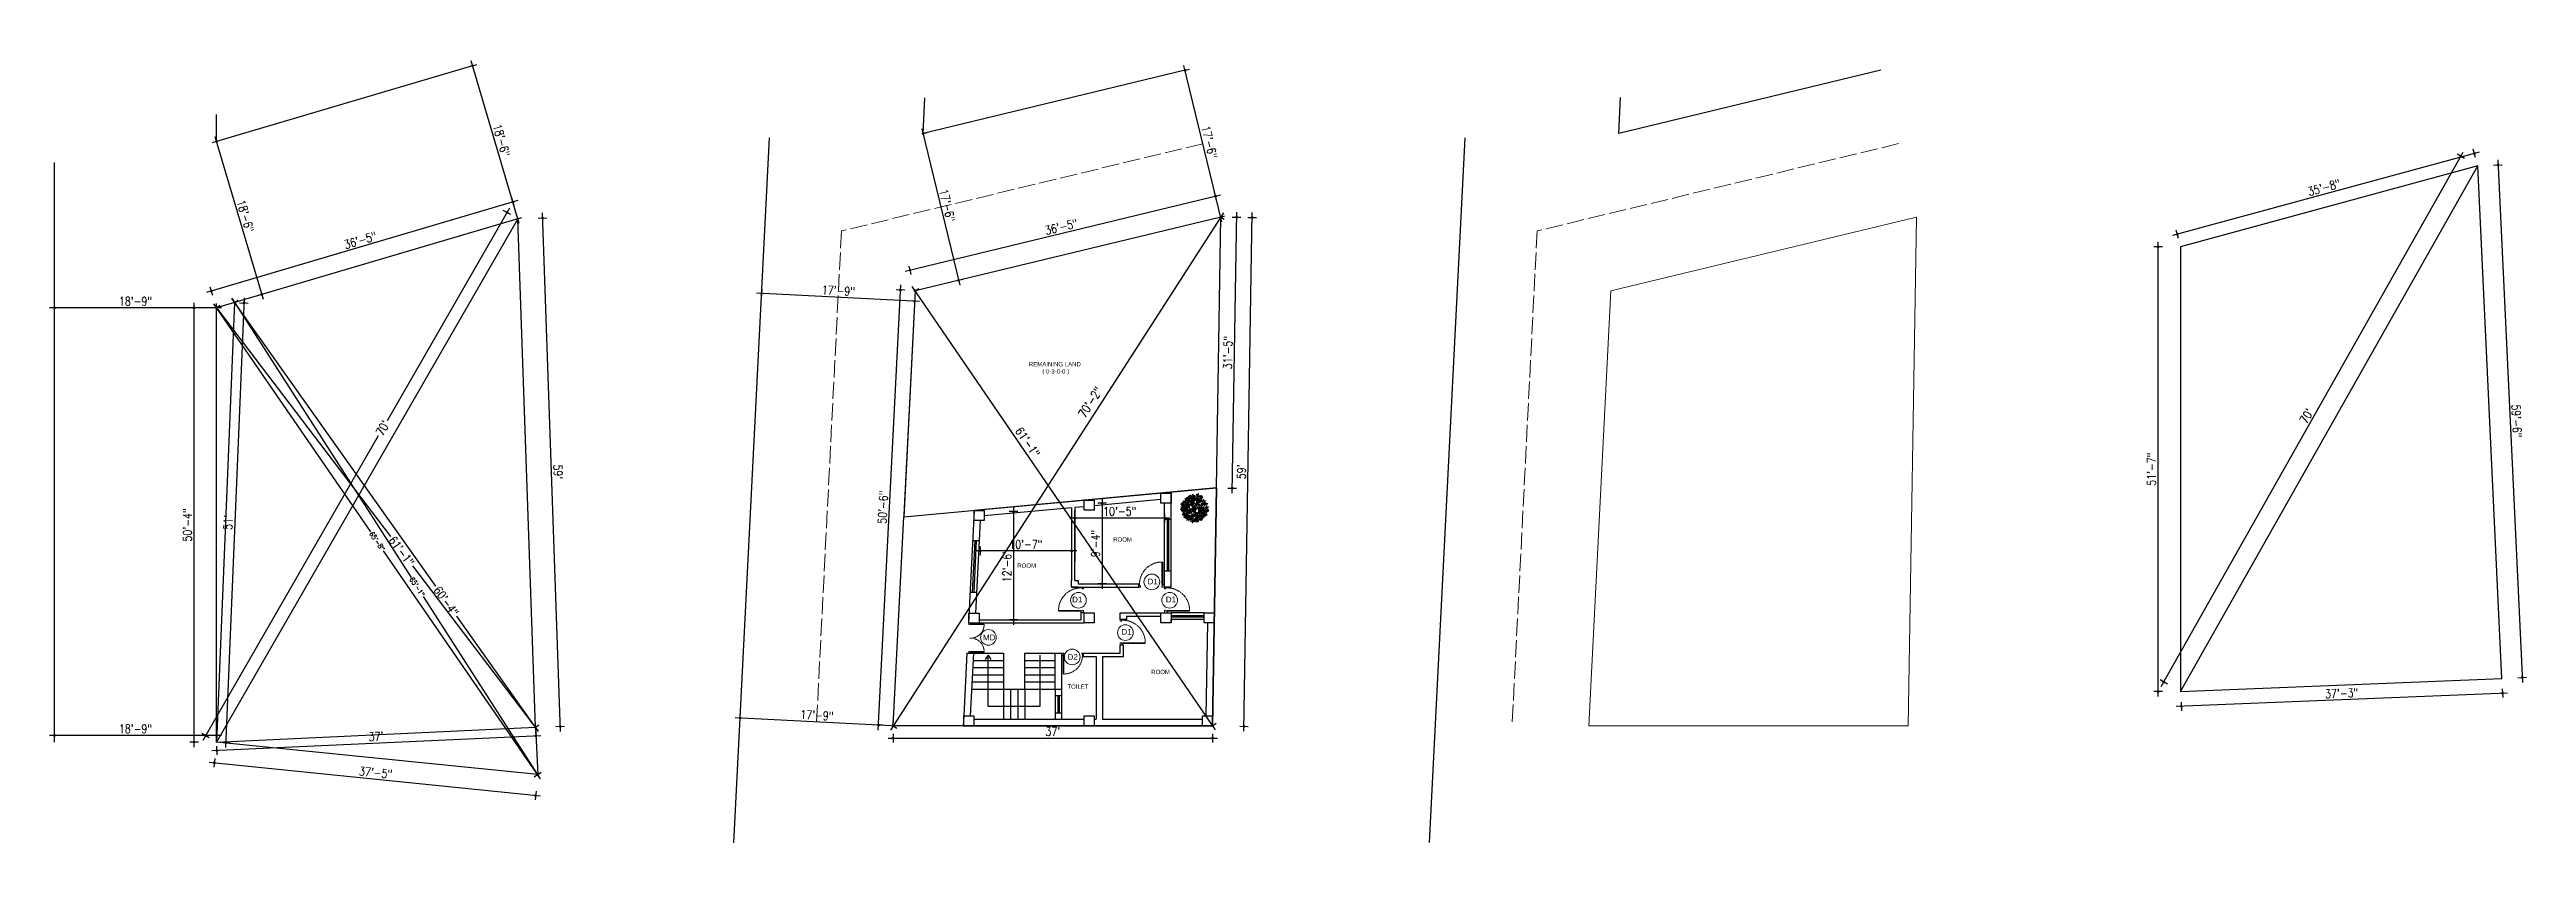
# Model space of a CAD drawing. Header units: inches. Extents: x -9985691 to 3643, y -3270716 to 4788.
# Drawn here: x -4983653 to -4980210, y -3265126 to -3263989 of the extents above; entities that cross this region are included whole.
import ezdxf

# ---------------------------------------------------------------- set-up
doc = ezdxf.new("R2010")
doc.units = ezdxf.units.IN
doc.header["$LTSCALE"] = 2
doc.header["$MEASUREMENT"] = 0
doc.header["$PDMODE"] = 34
doc.linetypes.add('ACAD_ISO02W100', pattern=[15, 12, -3])
doc.linetypes.add('HIDDEN', pattern=[0.375, 0.25, -0.125])
doc.layers.get('0').update_dxf_attribs({"linetype": 'CONTINUOUS'})
doc.layers.get('DEFPOINTS').update_dxf_attribs({"color": 141, "linetype": 'CONTINUOUS'})
for name, color, linetype, lineweight in [('Annotate-Lite.w', 177, 'CONTINUOUS', 9), ('Door-Window.w', 4, 'CONTINUOUS', 15), ('HATCH', 60, 'ACAD_ISO02W100', 13), ('plants', 105, 'CONTINUOUS', 18), ('TEXT', 181, 'CONTINUOUS', 25), ('window', 4, 'CONTINUOUS', 13)]:
    doc.layers.add(name, color=color, linetype=linetype, lineweight=lineweight)
doc.styles.add('arial.', font='arial.ttf')
doc.styles.add('gaurav', font='arial.ttf')
doc.styles.add('ROMANS', font='Romans.shx', dxfattribs={"width": 0.8})
doc.styles.get("Standard").update_dxf_attribs({"font": 'ARIALN.TTF'})
doc.dimstyles.new('8 SCALE', dxfattribs={"dimscale": 0, "dimtxt": 7, "dimasz": 6, "dimexe": 6, "dimexo": 2, "dimgap": 2, "dimtad": 1, "dimdec": 0, "dimzin": 0, "dimdsep": 46, "dimlunit": 4, "dimtxsty": 'ROMANS', "dimblk": 'DOTSMALL', "dimcen": 0, "dimdle": 7, "dimclrd": 8, "dimclre": 8, "dimclrt": 3, "dimadec": 0, "dimazin": 0, "dimtfac": 1, "dimtdec": 0, "dimtofl": 0, "dimtmove": 2, "dimatfit": 3, "dimfxl": 6, "dimfxlon": 1, "dimtolj": 1, "dimtzin": 0, "dimarcsym": 0})

msp = doc.modelspace()

# ---------------------------------------------------------------- texts
at = {"layer": 'Annotate-Lite.w', "ltscale": 0.005, "char_height": 8, "style": 'gaurav'}
for s, insert, attachment_point in [('D1', (-4982126.4, -3264725.3), 1), ('D1', (-4982217, -3264750.3), 3), ('D1', (-4982101.1, -3264750.3), 1), ('MD', (-4982355.3, -3264803.2), 1), ('D1', (-4982162.8, -3264795.3), 1), ('D2', (-4982237.7, -3264838.2), 7)]:
    msp.add_mtext_dynamic_manual_height_columns(s, width=8, gutter_width=100, heights=[0], dxfattribs=dict(at, insert=insert, attachment_point=attachment_point))
at = {"layer": 'TEXT', "lineweight": -2, "char_height": 6, "attachment_point": 5, "style": 'arial.'}
for s, width, insert in [('REMAINING LAND\\P ( 0-3-0-0 )', 88.976, (-4982255.3, -3264432.8)), ('ROOM', 45.731, (-4982161.2, -3264670.9)), ('ROOM', 45.731, (-4982294.5, -3264707.2)), ('TOILET', 45.731, (-4982223.2, -3264875.6)), ('ROOM', 45.731, (-4982108.3, -3264855.2))]:
    msp.add_mtext_dynamic_manual_height_columns(s, width=width, gutter_width=30, heights=[0], dxfattribs=dict(at, insert=insert))

# ---------------------------------------------------------------- blocks, each defined once
blk = doc.blocks.new('site')
at = {"ltscale": 0.5}
for p, q in [((-4984350.9, -3260666.1), (-4984710.3, -3260772.5)), ((-4984710.3, -3260772.5), (-4984710.3, -3260722.4)), ((-4984923.3, -3261771.1), (-4984923.3, -3260789))]:
    blk.add_line(p, q, dxfattribs=at)
at = {"layer": 'HATCH', "transparency": 33554661}
for p in [(-4984321.1, -3260766.8), (-4984816.8, -3261597.5)]:
    blk.add_line(p, (-4984816.8, -3260913.5), dxfattribs=at)
at = {"layer": 'window'}
for p, q in [((-4984291.3, -3260867.5), (-4984710.3, -3260991.5)), ((-4984266.8, -3261575), (-4984291.3, -3260867.5)), ((-4984710.3, -3261597.5), (-4984710.3, -3260991.5)), ((-4984710.3, -3261597.5), (-4984266.8, -3261575))]:
    blk.add_line(p, q, dxfattribs=at)
blk = doc.blocks.new('_DOTSMALL')
at = {"color": 0, "linetype": 'ByBlock', "const_width": 0.5}
blk.add_lwpolyline([(-0.0625, 0, 1), (0.0625, 0, 1)], format="xyb", close=True, dxfattribs=at)
blk = doc.blocks.new('*D579')
at = {"color": 8, "lineweight": -2, "ltscale": 0.5, "transparency": 16777216}
for p, q in [((-4982030.4, -3264199.2), (-4982033.2, -3264187.6)), ((-4982025, -3264191.8), (-4982463.3, -3264297.7)), ((-4982455.1, -3264301.9), (-4982457.9, -3264290.3))]:
    blk.add_line(p, q, dxfattribs=at)
at = {"layer": 'DEFPOINTS', "color": 0, "ltscale": 0.5, "transparency": 16777216}
for p in [(-4982024.8, -3264222.1), (-4982456.5, -3264296.1), (-4982449.6, -3264324.8)]:
    blk.add_point(p, dxfattribs=at)
at = {"color": 8, "lineweight": -2, "ltscale": 0.5, "transparency": 16777216, "xscale": 6, "yscale": 6, "zscale": 6}
for p, rotation in [((-4982031.8, -3264193.4), 13.58990036741844), ((-4982456.5, -3264296.1), 193.5899003674185)]:
    blk.add_blockref('_DOTSMALL', p, dxfattribs=dict(at, rotation=rotation))
at = {"color": 3, "ltscale": 0.5, "transparency": 16777216, "insert": (-4982246.3, -3264235.9), "char_height": 12, "attachment_point": 5, "rotation": 13.5899, "style": 'ROMANS'}
blk.add_mtext('\\A1;36\'-5"', dxfattribs=at)
blk = doc.blocks.new('*D580')
at = {"color": 8, "lineweight": -2, "ltscale": 0.5, "transparency": 16777216}
for p, q in [((-4982008.8, -3264606.5), (-4982002.5, -3264215.4)), ((-4982008.6, -3264222.3), (-4981996.6, -3264222.5)), ((-4982014.7, -3264599.4), (-4982002.7, -3264599.6))]:
    blk.add_line(p, q, dxfattribs=at)
at = {"layer": 'DEFPOINTS', "color": 0, "ltscale": 0.5, "transparency": 16777216}
for p in [(-4982024.8, -3264222.1), (-4982002.6, -3264222.4), (-4982030.8, -3264599.1)]:
    blk.add_point(p, dxfattribs=at)
at = {"color": 8, "lineweight": -2, "ltscale": 0.5, "transparency": 16777216, "xscale": 6, "yscale": 6, "zscale": 6}
for p, rotation in [((-4982002.6, -3264222.4), 89.0857931564107), ((-4982008.7, -3264599.5), 269.0857931564107)]:
    blk.add_blockref('_DOTSMALL', p, dxfattribs=dict(at, rotation=rotation))
at = {"color": 3, "ltscale": 0.5, "transparency": 16777216, "insert": (-4982014.8, -3264410.8), "char_height": 12, "attachment_point": 5, "rotation": 89.0858, "style": 'ROMANS'}
blk.add_mtext('\\A1;31\'-5"', dxfattribs=at)
blk = doc.blocks.new('*D581')
at = {"color": 8, "lineweight": -2, "ltscale": 0.5, "transparency": 16777216}
for p, q in [((-4982480.2, -3264941.2), (-4982480.2, -3264953.2)), ((-4982036.1, -3264941.2), (-4982036.1, -3264953.2)), ((-4982487.2, -3264947.2), (-4982029.1, -3264947.2))]:
    blk.add_line(p, q, dxfattribs=at)
at = {"layer": 'DEFPOINTS', "color": 0, "ltscale": 0.5, "transparency": 16777216}
for p in [(-4982480.2, -3264930), (-4982036.1, -3264930), (-4982036.1, -3264947.2)]:
    blk.add_point(p, dxfattribs=at)
at = {"color": 8, "lineweight": -2, "ltscale": 0.5, "transparency": 16777216, "xscale": 6, "yscale": 6, "zscale": 6, "rotation": 180}
blk.add_blockref('_DOTSMALL', (-4982480.2, -3264947.2), dxfattribs=at)
at = {"color": 8, "lineweight": -2, "ltscale": 0.5, "transparency": 16777216, "xscale": 6, "yscale": 6, "zscale": 6}
blk.add_blockref('_DOTSMALL', (-4982036.1, -3264947.2), dxfattribs=at)
at = {"color": 3, "ltscale": 0.5, "transparency": 16777216, "insert": (-4982258.2, -3264938.1), "char_height": 12, "attachment_point": 5, "style": 'ROMANS'}
blk.add_mtext("\\A1;37'", dxfattribs=at)
blk = doc.blocks.new('*D582')
at = {"color": 8, "lineweight": -2, "ltscale": 0.5, "transparency": 16777216}
for p, q in [((-4982500.8, -3264936), (-4982469.5, -3264316.7)), ((-4982463.9, -3264324), (-4982475.9, -3264323.4)), ((-4982494.5, -3264929.3), (-4982506.5, -3264928.7))]:
    blk.add_line(p, q, dxfattribs=at)
at = {"layer": 'DEFPOINTS', "color": 0, "ltscale": 0.5, "transparency": 16777216}
for p in [(-4982469.9, -3264323.7), (-4982449.6, -3264324.8), (-4982480.2, -3264930)]:
    blk.add_point(p, dxfattribs=at)
at = {"color": 8, "lineweight": -2, "ltscale": 0.5, "transparency": 16777216, "xscale": 6, "yscale": 6, "zscale": 6}
for p, rotation in [((-4982469.9, -3264323.7), 87.10298154109746), ((-4982500.5, -3264929), 267.1029815410974)]:
    blk.add_blockref('_DOTSMALL', p, dxfattribs=dict(at, rotation=rotation))
at = {"color": 3, "ltscale": 0.5, "transparency": 16777216, "insert": (-4982494.3, -3264625.9), "char_height": 12, "attachment_point": 5, "rotation": 87.103, "style": 'ROMANS'}
blk.add_mtext('\\A1;50\'-6"', dxfattribs=at)
blk = doc.blocks.new('*D583')
at = {"color": 8, "lineweight": -2, "ltscale": 0.5, "transparency": 16777216}
for p, q in [((-4982021, -3264216.2), (-4982484, -3264935.9)), ((-4982024.8, -3264222.1), (-4982019.8, -3264225.3)), ((-4982480.2, -3264930), (-4982475.2, -3264933.2))]:
    blk.add_line(p, q, dxfattribs=at)
at = {"layer": 'DEFPOINTS', "color": 0, "ltscale": 0.5, "transparency": 16777216}
for p in [(-4982024.8, -3264222.1), (-4982480.2, -3264930), (-4982480.2, -3264930)]:
    blk.add_point(p, dxfattribs=at)
at = {"color": 8, "lineweight": -2, "ltscale": 0.5, "transparency": 16777216, "xscale": 6, "yscale": 6, "zscale": 6}
for p, rotation in [((-4982024.8, -3264222.1), 57.24713386434695), ((-4982480.2, -3264930), 237.2471338643469)]:
    blk.add_blockref('_DOTSMALL', p, dxfattribs=dict(at, rotation=rotation))
at = {"color": 3, "ltscale": 0.5, "transparency": 16777216, "insert": (-4982206.1, -3264479.8), "char_height": 12, "attachment_point": 5, "rotation": 57.2471, "style": 'ROMANS'}
blk.add_mtext('\\A1;70\'-2"', dxfattribs=at)
blk = doc.blocks.new('*D584')
at = {"color": 8, "lineweight": -2, "ltscale": 0.5, "transparency": 16777216}
for p, q in [((-4982440.2, -3264099.2), (-4982387.5, -3264317)), ((-4982438.5, -3264106), (-4982432.7, -3264104.6)), ((-4982389.2, -3264310.2), (-4982383.3, -3264308.7))]:
    blk.add_line(p, q, dxfattribs=at)
at = {"layer": 'DEFPOINTS', "color": 0, "ltscale": 0.5, "transparency": 16777216}
for p in [(-4982438.5, -3264106), (-4982389.2, -3264310.2), (-4982389.2, -3264310.2)]:
    blk.add_point(p, dxfattribs=at)
at = {"color": 8, "lineweight": -2, "ltscale": 0.5, "transparency": 16777216, "xscale": 6, "yscale": 6, "zscale": 6}
for p, rotation in [((-4982438.5, -3264106), 103.5899003675404), ((-4982389.2, -3264310.2), 283.5899003675405)]:
    blk.add_blockref('_DOTSMALL', p, dxfattribs=dict(at, rotation=rotation))
at = {"color": 3, "ltscale": 0.5, "transparency": 16777216, "insert": (-4982405, -3264206), "char_height": 12, "attachment_point": 5, "rotation": 283.5899, "style": 'ROMANS'}
blk.add_mtext('\\A1;17\'-6"', dxfattribs=at)
blk = doc.blocks.new('*D585')
at = {"color": 8, "lineweight": -2, "ltscale": 0.5, "transparency": 16777216}
for p, q in [((-4982023.2, -3264228.9), (-4982075.8, -3264011.2)), ((-4982074.2, -3264018), (-4982068.3, -3264016.6)), ((-4982024.8, -3264222.1), (-4982019, -3264220.7))]:
    blk.add_line(p, q, dxfattribs=at)
at = {"layer": 'DEFPOINTS', "color": 0, "ltscale": 0.5, "transparency": 16777216}
for p in [(-4982074.2, -3264018), (-4982074.2, -3264018), (-4982024.8, -3264222.1)]:
    blk.add_point(p, dxfattribs=at)
at = {"color": 8, "lineweight": -2, "ltscale": 0.5, "transparency": 16777216, "xscale": 6, "yscale": 6, "zscale": 6}
for p, rotation in [((-4982074.2, -3264018), 103.58990036763), ((-4982024.8, -3264222.1), 283.58990036763)]:
    blk.add_blockref('_DOTSMALL', p, dxfattribs=dict(at, rotation=rotation))
at = {"color": 3, "ltscale": 0.5, "transparency": 16777216, "insert": (-4982040.6, -3264117.9), "char_height": 12, "attachment_point": 5, "rotation": 283.5899, "style": 'ROMANS'}
blk.add_mtext('\\A1;17\'-6"', dxfattribs=at)
blk = doc.blocks.new('*D586')
at = {"color": 8, "lineweight": -2, "ltscale": 0.5, "transparency": 16777216}
for p, q in [((-4982662.7, -3264322.5), (-4982663.4, -3264334.5)), ((-4982443.3, -3264339.6), (-4982670, -3264328.1)), ((-4982450, -3264333.3), (-4982450.6, -3264345.2))]:
    blk.add_line(p, q, dxfattribs=at)
at = {"layer": 'DEFPOINTS', "color": 0, "ltscale": 0.5, "transparency": 16777216}
for p in [(-4982662.3, -3264314), (-4982449.6, -3264324.8), (-4982663.1, -3264328.5)]:
    blk.add_point(p, dxfattribs=at)
at = {"color": 8, "lineweight": -2, "ltscale": 0.5, "transparency": 16777216, "xscale": 6, "yscale": 6, "zscale": 6}
for p, rotation in [((-4982663.1, -3264328.5), 177.1029815410521), ((-4982450.3, -3264339.2), 357.1029815410521)]:
    blk.add_blockref('_DOTSMALL', p, dxfattribs=dict(at, rotation=rotation))
at = {"color": 3, "ltscale": 0.5, "transparency": 16777216, "insert": (-4982556.2, -3264324.7), "char_height": 12, "attachment_point": 5, "rotation": 357.103, "style": 'ROMANS'}
blk.add_mtext('\\A1;17\'-9"', dxfattribs=at)
blk = doc.blocks.new('*D587')
at = {"color": 8, "lineweight": -2, "ltscale": 0.5, "transparency": 16777216}
for p, q in [((-4982473.2, -3264930.4), (-4982699.9, -3264918.9)), ((-4982692.9, -3264919.2), (-4982692.6, -3264913.2)), ((-4982480.2, -3264930), (-4982479.9, -3264924))]:
    blk.add_line(p, q, dxfattribs=at)
at = {"layer": 'DEFPOINTS', "color": 0, "ltscale": 0.5, "transparency": 16777216}
for p in [(-4982692.9, -3264919.2), (-4982692.9, -3264919.2), (-4982480.2, -3264930)]:
    blk.add_point(p, dxfattribs=at)
at = {"color": 8, "lineweight": -2, "ltscale": 0.5, "transparency": 16777216, "xscale": 6, "yscale": 6, "zscale": 6}
for p, rotation in [((-4982692.9, -3264919.2), 177.1029815411269), ((-4982480.2, -3264930), 357.1029815411269)]:
    blk.add_blockref('_DOTSMALL', p, dxfattribs=dict(at, rotation=rotation))
at = {"color": 3, "ltscale": 0.5, "transparency": 16777216, "insert": (-4982586.1, -3264915.5), "char_height": 12, "attachment_point": 5, "rotation": 357.103, "style": 'ROMANS'}
blk.add_mtext('\\A1;17\'-9"', dxfattribs=at)
blk = doc.blocks.new('*D588')
at = {"color": 8, "lineweight": -2, "ltscale": 0.5, "transparency": 16777216}
for p, q in [((-4983399.7, -3264335.4), (-4983116.4, -3264735.7)), ((-4983395.6, -3264341.1), (-4983390.7, -3264337.6)), ((-4982973.3, -3264937.8), (-4983086.6, -3264777.7)), ((-4982977.4, -3264932.1), (-4982972.5, -3264928.7))]:
    blk.add_line(p, q, dxfattribs=at)
at = {"layer": 'DEFPOINTS', "color": 0, "ltscale": 0.5, "transparency": 16777216}
for p in [(-4983395.6, -3264341.1), (-4982977.4, -3264932.1), (-4982977.4, -3264932.1)]:
    blk.add_point(p, dxfattribs=at)
at = {"color": 8, "lineweight": -2, "ltscale": 0.5, "transparency": 16777216, "xscale": 6, "yscale": 6, "zscale": 6}
for p, rotation in [((-4983395.6, -3264341.1), 125.2861625168932), ((-4982977.4, -3264932.1), 305.2861625168932)]:
    blk.add_blockref('_DOTSMALL', p, dxfattribs=dict(at, rotation=rotation))
at = {"color": 3, "ltscale": 0.5, "transparency": 16777216, "insert": (-4983101.5, -3264756.7), "char_height": 12, "attachment_point": 5, "rotation": 305.2862, "style": 'ROMANS'}
blk.add_mtext('\\A1;60\'-4"', dxfattribs=at)
blk = doc.blocks.new('*D589')
at = {"color": 8, "lineweight": -2, "ltscale": 0.5, "transparency": 16777216}
for p, q in [((-4983425.1, -3264343), (-4983179.1, -3264666.6)), ((-4983420.9, -3264348.6), (-4983416.1, -3264344.9)), ((-4982973.1, -3264937.7), (-4983148, -3264707.7)), ((-4982977.4, -3264932.1), (-4982972.6, -3264928.5))]:
    blk.add_line(p, q, dxfattribs=at)
at = {"layer": 'DEFPOINTS', "color": 0, "ltscale": 0.5, "transparency": 16777216}
for p in [(-4983420.9, -3264348.6), (-4982977.4, -3264932.1), (-4982977.4, -3264932.1)]:
    blk.add_point(p, dxfattribs=at)
at = {"color": 8, "lineweight": -2, "ltscale": 0.5, "transparency": 16777216, "xscale": 6, "yscale": 6, "zscale": 6}
for p, rotation in [((-4983420.9, -3264348.6), 127.2364378178226), ((-4982977.4, -3264932.1), 307.2364378178227)]:
    blk.add_blockref('_DOTSMALL', p, dxfattribs=dict(at, rotation=rotation))
at = {"color": 3, "ltscale": 0.5, "transparency": 16777216, "insert": (-4983163.6, -3264687.1), "char_height": 12, "attachment_point": 5, "rotation": 307.2364, "style": 'ROMANS'}
blk.add_mtext('\\A1;61\'-1"', dxfattribs=at)
blk = doc.blocks.new('*D590')
at = {"color": 8, "lineweight": -2, "ltscale": 0.5, "transparency": 16777216}
for p, q in [((-4983013.5, -3264209.8), (-4983183.7, -3264505.6)), ((-4983011.8, -3264218.8), (-4983022.2, -3264212.9)), ((-4983439.5, -3264949.9), (-4983195.5, -3264526.1)), ((-4983430.8, -3264946.9), (-4983441.2, -3264940.9))]:
    blk.add_line(p, q, dxfattribs=at)
at = {"layer": 'DEFPOINTS', "color": 0, "ltscale": 0.5, "transparency": 16777216}
for p in [(-4983001.9, -3264224.5), (-4983436, -3264943.9), (-4983420.9, -3264952.6)]:
    blk.add_point(p, dxfattribs=at)
at = {"color": 8, "lineweight": -2, "ltscale": 0.5, "transparency": 16777216, "xscale": 6, "yscale": 6, "zscale": 6}
for p, rotation in [((-4983017, -3264215.9), 60.07616839993868), ((-4983436, -3264943.9), 240.0761683999387)]:
    blk.add_blockref('_DOTSMALL', p, dxfattribs=dict(at, rotation=rotation))
at = {"color": 3, "ltscale": 0.5, "transparency": 16777216, "insert": (-4983189.6, -3264515.8), "char_height": 12, "attachment_point": 5, "rotation": 60.0762, "style": 'ROMANS'}
blk.add_mtext("\\A1;70'", dxfattribs=at)
blk = doc.blocks.new('*D591')
at = {"color": 8, "lineweight": -2, "ltscale": 0.5, "transparency": 16777216}
for p, q in [((-4983413.9, -3264943.4), (-4983652.9, -3264943.4)), ((-4983645.9, -3264949.4), (-4983645.9, -3264937.4)), ((-4983420.9, -3264949.4), (-4983420.9, -3264937.4))]:
    blk.add_line(p, q, dxfattribs=at)
at = {"layer": 'DEFPOINTS', "color": 0, "ltscale": 0.5, "transparency": 16777216}
for p in [(-4983645.9, -3264943.4), (-4983645.9, -3264952.6), (-4983420.9, -3264952.6)]:
    blk.add_point(p, dxfattribs=at)
at = {"color": 8, "lineweight": -2, "ltscale": 0.5, "transparency": 16777216, "xscale": 6, "yscale": 6, "zscale": 6, "rotation": 180}
blk.add_blockref('_DOTSMALL', (-4983645.9, -3264943.4), dxfattribs=at)
at = {"color": 8, "lineweight": -2, "ltscale": 0.5, "transparency": 16777216, "xscale": 6, "yscale": 6, "zscale": 6}
blk.add_blockref('_DOTSMALL', (-4983420.9, -3264943.4), dxfattribs=at)
at = {"color": 3, "ltscale": 0.5, "transparency": 16777216, "insert": (-4983533.4, -3264934.2), "char_height": 12, "attachment_point": 5, "style": 'ROMANS'}
blk.add_mtext('\\A1;18\'-9"', dxfattribs=at)
blk = doc.blocks.new('*D592')
at = {"color": 8, "lineweight": -2, "ltscale": 0.5, "transparency": 16777216}
for p, q in [((-4983413.9, -3264348.6), (-4983652.9, -3264348.6)), ((-4983645.9, -3264348.6), (-4983645.9, -3264342.6)), ((-4983420.9, -3264348.6), (-4983420.9, -3264342.6))]:
    blk.add_line(p, q, dxfattribs=at)
at = {"layer": 'DEFPOINTS', "color": 0, "ltscale": 0.5, "transparency": 16777216}
for p in [(-4983645.9, -3264348.6), (-4983645.9, -3264348.6), (-4983420.9, -3264348.6)]:
    blk.add_point(p, dxfattribs=at)
at = {"color": 8, "lineweight": -2, "ltscale": 0.5, "transparency": 16777216, "xscale": 6, "yscale": 6, "zscale": 6, "rotation": 180}
blk.add_blockref('_DOTSMALL', (-4983645.9, -3264348.6), dxfattribs=at)
at = {"color": 8, "lineweight": -2, "ltscale": 0.5, "transparency": 16777216, "xscale": 6, "yscale": 6, "zscale": 6}
blk.add_blockref('_DOTSMALL', (-4983420.9, -3264348.6), dxfattribs=at)
at = {"color": 3, "ltscale": 0.5, "transparency": 16777216, "insert": (-4983533.4, -3264339.4), "char_height": 12, "attachment_point": 5, "style": 'ROMANS'}
blk.add_mtext('\\A1;18\'-9"', dxfattribs=at)
blk = doc.blocks.new('*D593')
at = {"color": 8, "lineweight": -2, "ltscale": 0.5, "transparency": 16777216}
for p, q in [((-4983420.9, -3264117), (-4983426.6, -3264118.8)), ((-4983422.9, -3264110.3), (-4983355.9, -3264336.6)), ((-4983357.9, -3264329.9), (-4983363.6, -3264331.6))]:
    blk.add_line(p, q, dxfattribs=at)
at = {"layer": 'DEFPOINTS', "color": 0, "ltscale": 0.5, "transparency": 16777216}
for p in [(-4983420.9, -3264117), (-4983357.9, -3264329.9), (-4983357.9, -3264329.9)]:
    blk.add_point(p, dxfattribs=at)
at = {"color": 8, "lineweight": -2, "ltscale": 0.5, "transparency": 16777216, "xscale": 6, "yscale": 6, "zscale": 6}
for p, rotation in [((-4983420.9, -3264117), 106.4869188263825), ((-4983357.9, -3264329.9), 286.4869188263826)]:
    blk.add_blockref('_DOTSMALL', p, dxfattribs=dict(at, rotation=rotation))
at = {"color": 3, "ltscale": 0.5, "transparency": 16777216, "insert": (-4983380.6, -3264220.9), "char_height": 12, "attachment_point": 5, "rotation": 286.4869, "style": 'ROMANS'}
blk.add_mtext('\\A1;18\'-6"', dxfattribs=at)
blk = doc.blocks.new('*D594')
at = {"color": 8, "lineweight": -2, "ltscale": 0.5, "transparency": 16777216}
for p, q in [((-4982999.9, -3264231.3), (-4983066.8, -3264005)), ((-4983064.9, -3264011.7), (-4983059.1, -3264010)), ((-4983001.9, -3264224.5), (-4982996.1, -3264222.8))]:
    blk.add_line(p, q, dxfattribs=at)
at = {"layer": 'DEFPOINTS', "color": 0, "ltscale": 0.5, "transparency": 16777216}
for p in [(-4983064.9, -3264011.7), (-4983064.9, -3264011.7), (-4983001.9, -3264224.5)]:
    blk.add_point(p, dxfattribs=at)
at = {"color": 8, "lineweight": -2, "ltscale": 0.5, "transparency": 16777216, "xscale": 6, "yscale": 6, "zscale": 6}
for p, rotation in [((-4983064.9, -3264011.7), 106.4869188263144), ((-4983001.9, -3264224.5), 286.4869188263144)]:
    blk.add_blockref('_DOTSMALL', p, dxfattribs=dict(at, rotation=rotation))
at = {"color": 3, "ltscale": 0.5, "transparency": 16777216, "insert": (-4983024.6, -3264115.5), "char_height": 12, "attachment_point": 5, "rotation": 286.4869, "style": 'ROMANS'}
blk.add_mtext('\\A1;18\'-6"', dxfattribs=at)
blk = doc.blocks.new('3-0')
at = {"ltscale": 3}
for p, q in [((11063, 10097.7), (11066, 10099.9)), ((11063, 10097.7), (11064.5, 10095.7)), ((11066, 10096.8), (11064.5, 10095.7)), ((11065.3, 10097.8), (11066.7, 10098.9)), ((11066, 10096.8), (11065.3, 10097.8)), ((11066, 10099.9), (11066.7, 10098.9)), ((11085.5, 10074.1), (11110.3, 10093)), ((11086.2, 10073.2), (11111, 10092)), ((11111, 10092), (11110.3, 10093)), ((11084, 10073), (11082.6, 10071.9)), ((11082.6, 10071.9), (11084.8, 10069)), ((11084, 10073), (11084.8, 10072)), ((11084.8, 10072), (11086.2, 10073.2)), ((11084.8, 10069), (11087.7, 10071.2)), ((11086.2, 10073.2), (11085.5, 10074.1)), ((11087.7, 10071.2), (11086.2, 10073.2))]:
    blk.add_line(p, q, dxfattribs=at)
at = {"layer": 'Door-Window.w', "color": 9, "linetype": 'HIDDEN', "lineweight": 18}
blk.add_arc((11085.5, 10074.1), 31.2, 37.1906, 127.1465, dxfattribs=at)
blk = doc.blocks.new('Planta(planta)002')
at = {"color": 60}
for p, q in [((-0.79, 0.16), (-0.86, 0.12)), ((-0.86, 0.11), (-0.82, 0.13)), ((-0.86, 0.12), (-0.86, 0.11)), ((-0.76, 0.02), (-0.84, -0.03)), ((-0.82, 0.13), (-0.77, 0.16)), ((-0.81, 0.25), (-0.8, 0.22)), ((-0.77, 0.24), (-0.81, 0.25)), ((-0.8, 0.22), (-0.76, 0.2)), ((-0.8, -0.02), (-0.74, 0.01)), ((-0.74, 0.18), (-0.79, 0.16)), ((-0.79, 0.11), (-0.78, 0.07)), ((-0.74, 0.09), (-0.79, 0.11)), ((-0.78, 0.37), (-0.76, 0.33)), ((-0.72, 0.36), (-0.78, 0.37)), ((-0.78, 0.07), (-0.74, 0.05)), ((-0.78, 0.03), (-0.77, 0.03)), ((-0.77, -0.03), (-0.78, 0.03)), ((-0.77, 0.16), (-0.74, 0.18)), ((-0.77, 0.03), (-0.75, 0.01)), ((-0.69, 0.46), (-0.76, 0.5)), ((-0.76, 0.2), (-0.73, 0.19)), ((-0.72, 0.03), (-0.76, 0.02)), ((-0.74, 0.17), (-0.75, 0.14)), ((-0.75, 0.14), (-0.75, 0.08)), ((-0.75, 0.08), (-0.74, 0.08)), ((-0.75, 0.01), (-0.74, -0.03)), ((-0.74, 0.47), (-0.68, 0.44)), ((-0.73, 0.15), (-0.74, 0.17)), ((-0.74, 0.08), (-0.73, 0.1)), ((-0.7, 0.06), (-0.74, 0.09)), ((-0.74, 0.05), (-0.7, 0.04)), ((-0.74, 0.01), (-0.72, 0.03)), ((-0.73, 0.23), (-0.71, 0.26)), ((-0.7, 0.23), (-0.73, 0.23)), ((-0.73, 0.19), (-0.73, 0.21)), ((-0.73, 0.1), (-0.73, 0.15)), ((-0.71, 0.02), (-0.72, -0.01)), ((-0.71, 0.38), (-0.67, 0.4)), ((-0.71, 0.26), (-0.66, 0.3)), ((-0.7, 0), (-0.71, 0.02)), ((-0.7, 0.31), (-0.66, 0.31)), ((-0.67, 0.27), (-0.7, 0.23)), ((-0.66, 0.17), (-0.7, 0.14)), ((-0.7, 0.14), (-0.67, 0.12)), ((-0.7, 0.05), (-0.69, 0.08)), ((-0.7, 0.04), (-0.7, 0.06)), ((-0.68, 0.05), (-0.7, 0.05)), ((-0.69, 0.03), (-0.7, -0.02)), ((-0.65, 0.43), (-0.69, 0.46)), ((-0.66, 0.42), (-0.69, 0.42)), ((-0.67, 0.04), (-0.69, 0.03)), ((-0.68, 0.44), (-0.65, 0.43)), ((-0.64, 0.08), (-0.68, 0.05)), ((-0.67, 0.42), (-0.66, 0.43)), ((-0.67, 0.4), (-0.66, 0.42)), ((-0.66, 0.35), (-0.67, 0.42)), ((-0.65, 0.29), (-0.67, 0.27)), ((-0.67, 0.12), (-0.63, 0.14)), ((-0.66, 0), (-0.67, 0.04)), ((-0.67, -0.05), (-0.66, 0)), ((-0.66, 0.43), (-0.65, 0.4)), ((-0.64, 0.32), (-0.66, 0.35)), ((-0.66, 0.31), (-0.66, 0.34)), ((-0.66, 0.3), (-0.65, 0.29)), ((-0.61, 0.18), (-0.66, 0.17)), ((-0.66, 0.03), (-0.62, -0.01)), ((-0.63, 0.02), (-0.66, 0.03)), ((-0.63, 0.53), (-0.65, 0.51)), ((-0.65, 0.51), (-0.65, 0.46)), ((-0.65, 0.46), (-0.64, 0.43)), ((-0.65, 0.4), (-0.63, 0.34)), ((-0.65, 0.24), (-0.64, 0.3)), ((-0.64, 0.21), (-0.65, 0.24)), ((-0.63, 0.06), (-0.65, 0.04)), ((-0.65, 0.04), (-0.61, 0.04)), ((-0.64, 0.43), (-0.62, 0.43)), ((-0.63, 0.34), (-0.64, 0.32)), ((-0.64, 0.3), (-0.63, 0.3)), ((-0.63, 0.22), (-0.64, 0.21)), ((-0.62, 0.11), (-0.64, 0.08)), ((-0.61, 0.48), (-0.63, 0.53)), ((-0.63, 0.31), (-0.62, 0.35)), ((-0.6, 0.31), (-0.63, 0.31)), ((-0.63, 0.3), (-0.62, 0.27)), ((-0.62, 0.27), (-0.63, 0.22)), ((-0.63, 0.14), (-0.6, 0.16)), ((-0.63, 0.12), (-0.62, 0.11)), ((-0.62, 0.1), (-0.63, 0.02)), ((-0.59, 0.07), (-0.63, 0.06)), ((-0.63, 0.02), (-0.62, 0.02)), ((-0.58, -0.02), (-0.63, 0.02)), ((-0.62, 0.54), (-0.59, 0.55)), ((-0.62, 0.53), (-0.62, 0.54)), ((-0.57, 0.51), (-0.62, 0.53)), ((-0.62, 0.43), (-0.61, 0.48)), ((-0.62, 0.35), (-0.56, 0.38)), ((-0.6, 0.15), (-0.62, 0.1)), ((-0.62, 0.02), (-0.61, 0.05)), ((-0.6, 0.16), (-0.61, 0.18)), ((-0.61, 0.05), (-0.6, 0.12)), ((-0.61, 0.04), (-0.56, 0.06)), ((-0.6, 0.47), (-0.57, 0.49)), ((-0.6, 0.45), (-0.6, 0.47)), ((-0.57, 0.45), (-0.6, 0.45)), ((-0.56, 0.34), (-0.6, 0.31)), ((-0.6, 0.12), (-0.6, 0.15)), ((-0.6, 0), (-0.58, 0.05)), ((-0.59, 0.55), (-0.55, 0.54)), ((-0.56, 0.07), (-0.59, 0.07)), ((-0.58, 0.63), (-0.54, 0.63)), ((-0.54, 0.59), (-0.58, 0.63)), ((-0.58, 0.14), (-0.57, 0.11)), ((-0.56, 0.14), (-0.58, 0.14)), ((-0.58, 0.05), (-0.55, 0.03)), ((-0.52, 0.53), (-0.57, 0.57)), ((-0.53, 0.53), (-0.57, 0.51)), ((-0.57, 0.49), (-0.54, 0.49)), ((-0.54, 0.48), (-0.57, 0.45)), ((-0.57, 0.29), (-0.55, 0.25)), ((-0.51, 0.29), (-0.57, 0.29)), ((-0.57, 0.11), (-0.52, 0.08)), ((-0.56, 0.58), (-0.54, 0.58)), ((-0.56, 0.38), (-0.55, 0.37)), ((-0.55, 0.37), (-0.56, 0.34)), ((-0.53, 0.11), (-0.56, 0.14)), ((-0.56, 0.06), (-0.56, 0.07)), ((-0.55, 0.54), (-0.53, 0.53)), ((-0.55, 0.25), (-0.5, 0.24)), ((-0.55, 0.03), (-0.55, -0.02)), ((-0.54, 0.63), (-0.5, 0.6)), ((-0.49, 0.56), (-0.54, 0.59)), ((-0.54, 0.58), (-0.5, 0.55)), ((-0.54, 0.45), (-0.51, 0.51)), ((-0.54, 0.49), (-0.54, 0.48)), ((-0.54, 0.41), (-0.54, 0.45)), ((-0.52, 0.43), (-0.54, 0.41)), ((-0.52, 0.09), (-0.53, 0.11)), ((-0.52, 0.69), (-0.49, 0.67)), ((-0.52, 0.67), (-0.52, 0.69)), ((-0.5, 0.62), (-0.52, 0.67)), ((-0.49, 0.53), (-0.52, 0.53)), ((-0.5, 0.47), (-0.52, 0.43)), ((-0.52, 0.08), (-0.52, 0.09)), ((-0.51, 0.51), (-0.5, 0.5)), ((-0.46, 0.26), (-0.51, 0.29)), ((-0.51, 0.16), (-0.5, 0.18)), ((-0.5, 0.15), (-0.51, 0.16)), ((-0.48, 0.6), (-0.5, 0.62)), ((-0.5, 0.6), (-0.47, 0.57)), ((-0.5, 0.55), (-0.49, 0.53)), ((-0.5, 0.5), (-0.5, 0.47)), ((-0.5, 0.24), (-0.46, 0.24)), ((-0.5, 0.18), (-0.47, 0.21)), ((-0.46, 0.18), (-0.5, 0.15)), ((-0.49, 0.67), (-0.47, 0.61)), ((-0.47, 0.57), (-0.49, 0.56)), ((-0.49, 0.49), (-0.48, 0.53)), ((-0.48, 0.43), (-0.49, 0.49)), ((-0.49, 0.44), (-0.48, 0.43)), ((-0.47, 0.61), (-0.48, 0.6)), ((-0.48, 0.53), (-0.46, 0.52)), ((-0.48, 0.43), (-0.45, 0.44)), ((-0.45, 0.41), (-0.48, 0.43)), ((-0.47, 0.69), (-0.45, 0.72)), ((-0.47, 0.65), (-0.47, 0.69)), ((-0.45, 0.64), (-0.47, 0.65)), ((-0.47, 0.57), (-0.44, 0.6)), ((-0.44, 0.57), (-0.47, 0.57)), ((-0.47, 0.21), (-0.45, 0.21)), ((-0.45, 0.03), (-0.47, -0.01)), ((-0.46, 0.52), (-0.44, 0.47)), ((-0.46, 0.24), (-0.45, 0.3)), ((-0.46, 0.24), (-0.46, 0.26)), ((-0.45, 0.21), (-0.46, 0.24)), ((-0.45, 0.21), (-0.46, 0.18)), ((-0.46, 0.04), (-0.45, 0.03)), ((-0.45, 0.72), (-0.43, 0.7)), ((-0.44, 0.66), (-0.45, 0.64)), ((-0.42, 0.5), (-0.45, 0.5)), ((-0.44, 0.47), (-0.45, 0.41)), ((-0.45, 0.44), (-0.39, 0.47)), ((-0.45, 0.3), (-0.44, 0.3)), ((-0.43, 0.23), (-0.45, 0.21)), ((-0.45, 0.18), (-0.43, 0.19)), ((-0.45, 0.15), (-0.45, 0.18)), ((-0.43, -0.06), (-0.45, 0.01)), ((-0.43, 0.7), (-0.44, 0.66)), ((-0.44, 0.61), (-0.42, 0.64)), ((-0.41, 0.62), (-0.44, 0.61)), ((-0.44, 0.6), (-0.38, 0.61)), ((-0.4, 0.58), (-0.44, 0.57)), ((-0.44, 0.57), (-0.43, 0.54)), ((-0.39, 0.55), (-0.44, 0.57)), ((-0.44, 0.3), (-0.43, 0.27)), ((-0.44, 0.22), (-0.42, 0.24)), ((-0.43, 0.2), (-0.44, 0.22)), ((-0.44, 0.01), (-0.42, -0.02)), ((-0.43, 0.54), (-0.39, 0.51)), ((-0.43, 0.31), (-0.39, 0.33)), ((-0.42, 0.29), (-0.43, 0.31)), ((-0.43, 0.27), (-0.43, 0.23)), ((-0.37, 0.21), (-0.43, 0.2)), ((-0.43, 0.19), (-0.4, 0.16)), ((-0.39, 0.12), (-0.43, 0.12)), ((-0.42, 0.64), (-0.38, 0.67)), ((-0.33, 0.32), (-0.42, 0.29)), ((-0.38, 0.64), (-0.41, 0.62)), ((-0.37, 0.49), (-0.41, 0.48)), ((-0.41, 0.2), (-0.41, 0.19)), ((-0.38, 0.19), (-0.41, 0.2)), ((-0.41, 0.19), (-0.38, 0.17)), ((-0.41, -0.04), (-0.4, 0.02)), ((-0.38, 0.6), (-0.4, 0.58)), ((-0.4, 0.16), (-0.39, 0.12)), ((-0.4, 0.02), (-0.39, 0.02)), ((-0.35, 0.52), (-0.39, 0.55)), ((-0.39, 0.51), (-0.36, 0.51)), ((-0.39, 0.47), (-0.37, 0.49)), ((-0.39, 0.33), (-0.32, 0.35)), ((-0.39, 0.02), (-0.38, -0.01)), ((-0.38, 0.67), (-0.37, 0.66)), ((-0.37, 0.66), (-0.38, 0.64)), ((-0.36, 0.56), (-0.38, 0.53)), ((-0.38, 0.45), (-0.38, 0.39)), ((-0.38, 0.39), (-0.37, 0.39)), ((-0.38, 0.26), (-0.35, 0.25)), ((-0.35, 0.17), (-0.38, 0.19)), ((-0.38, 0.17), (-0.34, 0.15)), ((-0.37, 0.39), (-0.36, 0.42)), ((-0.35, 0.25), (-0.37, 0.21)), ((-0.36, 0.51), (-0.34, 0.55)), ((-0.36, 0.51), (-0.35, 0.52)), ((-0.33, 0.51), (-0.36, 0.51)), ((-0.35, 0.46), (-0.36, 0.48)), ((-0.35, 0.41), (-0.35, 0.4)), ((-0.32, 0.41), (-0.35, 0.41)), ((-0.34, 0.15), (-0.35, 0.17)), ((-0.34, 0.73), (-0.3, 0.74)), ((-0.33, 0.71), (-0.34, 0.73)), ((-0.34, 0.55), (-0.29, 0.58)), ((-0.32, 0.5), (-0.34, 0.49)), ((-0.34, 0.39), (-0.32, 0.42)), ((-0.28, 0.69), (-0.33, 0.71)), ((-0.29, 0.54), (-0.33, 0.51)), ((-0.33, 0.27), (-0.32, 0.31)), ((-0.31, 0.23), (-0.33, 0.27)), ((-0.32, 0.46), (-0.32, 0.5)), ((-0.32, 0.42), (-0.32, 0.46)), ((-0.32, 0.37), (-0.28, 0.36)), ((-0.32, 0.35), (-0.28, 0.35)), ((-0.32, 0.31), (-0.29, 0.34)), ((-0.31, 0.64), (-0.3, 0.66)), ((-0.3, 0.63), (-0.31, 0.64)), ((-0.31, 0.49), (-0.27, 0.46)), ((-0.28, 0.48), (-0.31, 0.49)), ((-0.28, 0.27), (-0.31, 0.23)), ((-0.3, 0.74), (-0.25, 0.72)), ((-0.3, 0.66), (-0.27, 0.69)), ((-0.26, 0.66), (-0.3, 0.63)), ((-0.28, 0.52), (-0.3, 0.5)), ((-0.3, 0.5), (-0.26, 0.5)), ((-0.28, 0.81), (-0.29, 0.79)), ((-0.29, 0.79), (-0.28, 0.75)), ((-0.29, 0.58), (-0.27, 0.57)), ((-0.27, 0.57), (-0.29, 0.54)), ((-0.28, 0.36), (-0.29, 0.39)), ((-0.29, 0.34), (-0.27, 0.32)), ((-0.26, 0.77), (-0.28, 0.81)), ((-0.28, 0.75), (-0.27, 0.73)), ((-0.26, 0.7), (-0.28, 0.69)), ((-0.24, 0.54), (-0.28, 0.52)), ((-0.23, 0.44), (-0.28, 0.48)), ((-0.27, 0.32), (-0.28, 0.27)), ((-0.21, 0.06), (-0.28, 0.02)), ((-0.28, 0.02), (-0.28, 0.01)), ((-0.28, 0.01), (-0.24, 0.02)), ((-0.27, 0.73), (-0.26, 0.73)), ((-0.27, 0.69), (-0.25, 0.69)), ((-0.27, 0.41), (-0.26, 0.48)), ((-0.27, 0.46), (-0.2, 0.41)), ((-0.27, 0.37), (-0.27, 0.41)), ((-0.25, 0.36), (-0.27, 0.37)), ((-0.26, 0.73), (-0.26, 0.77)), ((-0.25, 0.72), (-0.26, 0.7)), ((-0.19, 0.7), (-0.26, 0.66)), ((-0.25, 0.69), (-0.26, 0.66)), ((-0.26, 0.68), (-0.24, 0.68)), ((-0.26, 0.66), (-0.26, 0.65)), ((-0.26, 0.65), (-0.23, 0.66)), ((-0.26, 0.5), (-0.21, 0.53)), ((-0.26, 0.48), (-0.24, 0.5)), ((-0.19, 0.35), (-0.26, 0.3)), ((-0.25, 0.33), (-0.26, 0.32)), ((-0.26, 0.32), (-0.24, 0.3)), ((-0.26, 0.3), (-0.23, 0.31)), ((-0.26, 0.3), (-0.26, 0.3)), ((-0.25, 0.76), (-0.22, 0.8)), ((-0.25, 0.72), (-0.25, 0.76)), ((-0.22, 0.71), (-0.25, 0.72)), ((-0.23, 0.45), (-0.25, 0.36)), ((-0.2, 0.29), (-0.25, 0.33)), ((-0.24, 0.7), (-0.21, 0.71)), ((-0.23, 0.68), (-0.24, 0.7)), ((-0.24, 0.68), (-0.24, 0.65)), ((-0.22, 0.54), (-0.24, 0.54)), ((-0.24, 0.5), (-0.23, 0.45)), ((-0.24, 0.3), (-0.2, 0.27)), ((-0.24, 0.15), (-0.23, 0.12)), ((-0.19, 0.14), (-0.24, 0.15)), ((-0.24, 0.02), (-0.19, 0.06)), ((-0.23, 0.66), (-0.17, 0.7)), ((-0.18, 0.68), (-0.23, 0.68)), ((-0.2, 0.42), (-0.23, 0.44)), ((-0.23, 0.31), (-0.17, 0.34)), ((-0.23, 0.12), (-0.19, 0.09)), ((-0.22, 0.8), (-0.2, 0.77)), ((-0.22, 0.79), (-0.21, 0.76)), ((-0.17, 0.78), (-0.22, 0.79)), ((-0.2, 0.73), (-0.22, 0.71)), ((-0.21, 0.53), (-0.22, 0.54)), ((-0.22, 0.44), (-0.21, 0.4)), ((-0.17, 0.42), (-0.22, 0.44)), ((-0.21, 0.4), (-0.17, 0.38)), ((-0.2, 0.77), (-0.2, 0.73)), ((-0.18, 0.26), (-0.2, 0.29)), ((-0.2, 0.27), (-0.18, 0.26)), ((-0.15, 0.72), (-0.19, 0.7)), ((-0.15, 0.36), (-0.19, 0.35)), ((-0.16, 0.69), (-0.18, 0.68)), ((-0.13, 0.75), (-0.17, 0.78)), ((-0.17, 0.73), (-0.13, 0.73)), ((-0.17, 0.7), (-0.15, 0.72)), ((-0.13, 0.39), (-0.17, 0.42)), ((-0.17, 0.38), (-0.13, 0.37)), ((-0.17, 0.34), (-0.15, 0.36)), ((-0.16, 0.71), (-0.16, 0.69)), ((-0.16, 0.53), (-0.15, 0.54)), ((-0.1, 0.48), (-0.16, 0.53)), ((-0.14, 0.7), (-0.15, 0.67)), ((-0.15, 0.67), (-0.15, 0.62)), ((-0.15, 0.62), (-0.14, 0.61)), ((-0.15, 0.55), (-0.12, 0.57)), ((-0.15, 0.54), (-0.15, 0.55)), ((-0.08, 0.55), (-0.15, 0.54)), ((-0.15, 0.54), (-0.12, 0.53)), ((-0.14, 0.35), (-0.15, 0.32)), ((-0.13, 0.68), (-0.14, 0.7)), ((-0.14, 0.61), (-0.13, 0.64)), ((-0.13, 0.33), (-0.14, 0.35)), ((-0.13, 0.73), (-0.12, 0.77)), ((-0.13, 0.73), (-0.13, 0.75)), ((-0.1, 0.73), (-0.13, 0.73)), ((-0.13, 0.64), (-0.13, 0.68)), ((-0.13, 0.67), (-0.12, 0.62)), ((-0.13, 0.38), (-0.12, 0.41)), ((-0.13, 0.37), (-0.13, 0.39)), ((-0.1, 0.38), (-0.13, 0.38)), ((-0.12, 0.36), (-0.13, 0.31)), ((-0.13, 0.28), (-0.13, 0.33)), ((-0.12, 0.77), (-0.06, 0.8)), ((-0.12, 0.62), (-0.1, 0.64)), ((-0.12, 0.57), (-0.07, 0.58)), ((-0.12, 0.53), (-0.07, 0.49)), ((-0.12, 0.41), (-0.06, 0.45)), ((-0.1, 0.36), (-0.12, 0.36)), ((-0.07, 0.67), (-0.11, 0.63)), ((-0.11, 0.63), (-0.08, 0.62)), ((-0.07, 0.76), (-0.1, 0.73)), ((-0.09, 0.69), (-0.1, 0.72)), ((-0.1, 0.64), (-0.09, 0.69)), ((-0.06, 0.47), (-0.1, 0.48)), ((-0.07, 0.41), (-0.1, 0.38)), ((-0.09, 0.33), (-0.1, 0.36)), ((-0.1, 0.28), (-0.09, 0.33)), ((-0.08, 0.74), (-0.07, 0.75)), ((-0.06, 0.74), (-0.08, 0.72)), ((-0.06, 0.39), (-0.08, 0.37)), ((-0.09, 0.36), (-0.05, 0.32)), ((-0.06, 0.35), (-0.09, 0.36)), ((-0.07, 0.49), (-0.06, 0.47)), ((-0.07, 0.45), (-0.07, 0.45)), ((0, 0.31), (-0.06, 0.35)), ((0.02, 0.28), (0, 0.31)), ((-0.86, -0.1), (-0.82, -0.08)), ((-0.84, -0.11), (-0.86, -0.1)), ((-0.85, -0.02), (-0.82, -0.01)), ((-0.83, -0.05), (-0.85, -0.02)), ((-0.84, -0.03), (-0.83, -0.03)), ((-0.79, -0.1), (-0.84, -0.11)), ((-0.83, -0.03), (-0.8, -0.02)), ((-0.8, -0.06), (-0.83, -0.05)), ((-0.82, -0.01), (-0.8, -0.03)), ((-0.82, -0.08), (-0.76, -0.08)), ((-0.82, -0.18), (-0.81, -0.14)), ((-0.77, -0.16), (-0.82, -0.18)), ((-0.81, -0.14), (-0.77, -0.11)), ((-0.8, -0.03), (-0.78, -0.05)), ((-0.78, -0.05), (-0.8, -0.06)), ((-0.76, -0.27), (-0.8, -0.29)), ((-0.8, -0.29), (-0.77, -0.29)), ((-0.76, -0.09), (-0.79, -0.1)), ((-0.79, -0.23), (-0.77, -0.2)), ((-0.75, -0.25), (-0.79, -0.23)), ((-0.75, -0.05), (-0.77, -0.03)), ((-0.77, -0.11), (-0.73, -0.1)), ((-0.73, -0.12), (-0.77, -0.16)), ((-0.77, -0.2), (-0.73, -0.2)), ((-0.77, -0.29), (-0.74, -0.28)), ((-0.76, -0.08), (-0.76, -0.09)), ((-0.72, -0.26), (-0.76, -0.27)), ((-0.74, -0.03), (-0.75, -0.05)), ((-0.71, -0.24), (-0.75, -0.25)), ((-0.73, -0.09), (-0.74, -0.06)), ((-0.74, -0.28), (-0.71, -0.26)), ((-0.72, -0.01), (-0.73, -0.07)), ((-0.73, -0.07), (-0.71, -0.07)), ((-0.71, -0.08), (-0.73, -0.09)), ((-0.73, -0.1), (-0.73, -0.12)), ((-0.73, -0.2), (-0.71, -0.22)), ((-0.73, -0.3), (-0.71, -0.24)), ((-0.71, -0.34), (-0.73, -0.3)), ((-0.71, -0.26), (-0.72, -0.26)), ((-0.71, 0), (-0.71, -0.03)), ((-0.71, -0.05), (-0.7, 0)), ((-0.71, -0.03), (-0.71, -0.08)), ((-0.71, -0.07), (-0.71, -0.05)), ((-0.71, -0.15), (-0.7, -0.15)), ((-0.71, -0.21), (-0.71, -0.15)), ((-0.69, -0.23), (-0.71, -0.21)), ((-0.71, -0.22), (-0.71, -0.24)), ((-0.71, -0.24), (-0.69, -0.24)), ((-0.69, -0.32), (-0.71, -0.34)), ((-0.7, -0.02), (-0.69, -0.07)), ((-0.7, -0.15), (-0.69, -0.17)), ((-0.69, -0.07), (-0.67, -0.05)), ((-0.69, -0.17), (-0.68, -0.21)), ((-0.68, -0.21), (-0.69, -0.23)), ((-0.69, -0.24), (-0.68, -0.27)), ((-0.69, -0.24), (-0.66, -0.24)), ((-0.68, -0.26), (-0.69, -0.24)), ((-0.68, -0.27), (-0.69, -0.32)), ((-0.65, -0.28), (-0.68, -0.26)), ((-0.62, -0.04), (-0.67, -0.02)), ((-0.67, -0.17), (-0.66, -0.14)), ((-0.65, -0.17), (-0.67, -0.17)), ((-0.66, -0.24), (-0.62, -0.28)), ((-0.61, -0.13), (-0.65, -0.17)), ((-0.62, -0.29), (-0.65, -0.28)), ((-0.64, -0.39), (-0.63, -0.32)), ((-0.63, -0.32), (-0.62, -0.33)), ((-0.62, -0.01), (-0.55, -0.05)), ((-0.6, -0.05), (-0.62, -0.04)), ((-0.62, -0.28), (-0.62, -0.29)), ((-0.62, -0.33), (-0.61, -0.35)), ((-0.61, -0.35), (-0.62, -0.4)), ((-0.61, -0.09), (-0.6, -0.1)), ((-0.6, -0.1), (-0.61, -0.13)), ((-0.59, -0.05), (-0.6, 0)), ((-0.6, -0.07), (-0.6, -0.05)), ((-0.56, -0.06), (-0.59, -0.05)), ((-0.59, -0.1), (-0.57, -0.09)), ((-0.58, -0.18), (-0.59, -0.1)), ((-0.55, -0.05), (-0.58, -0.02)), ((-0.55, -0.23), (-0.58, -0.18)), ((-0.57, -0.09), (-0.55, -0.13)), ((-0.55, -0.02), (-0.56, -0.06)), ((-0.56, -0.07), (-0.53, -0.02)), ((-0.53, -0.06), (-0.56, -0.07)), ((-0.56, -0.08), (-0.55, -0.1)), ((-0.52, -0.08), (-0.56, -0.08)), ((-0.55, -0.05), (-0.55, -0.05)), ((-0.55, -0.1), (-0.51, -0.11)), ((-0.55, -0.13), (-0.54, -0.2)), ((-0.54, -0.2), (-0.55, -0.23)), ((-0.52, -0.26), (-0.54, -0.27)), ((-0.54, -0.27), (-0.51, -0.29)), ((-0.54, -0.41), (-0.53, -0.38)), ((-0.53, -0.38), (-0.48, -0.33)), ((-0.48, -0.09), (-0.52, -0.08)), ((-0.47, -0.28), (-0.52, -0.26)), ((-0.48, -0.37), (-0.52, -0.4)), ((-0.51, -0.11), (-0.48, -0.1)), ((-0.51, -0.29), (-0.45, -0.3)), ((-0.41, -0.16), (-0.48, -0.2)), ((-0.48, -0.2), (-0.48, -0.21)), ((-0.48, -0.21), (-0.44, -0.2)), ((-0.48, -0.33), (-0.47, -0.34)), ((-0.47, -0.34), (-0.48, -0.37)), ((-0.44, -0.29), (-0.47, -0.28)), ((-0.45, -0.3), (-0.44, -0.29)), ((-0.44, -0.2), (-0.38, -0.16)), ((-0.44, -0.24), (-0.43, -0.19)), ((-0.43, -0.29), (-0.44, -0.24)), ((-0.44, -0.33), (-0.42, -0.33)), ((-0.42, -0.42), (-0.44, -0.33)), ((-0.41, -0.1), (-0.43, -0.06)), ((-0.43, -0.07), (-0.42, -0.1)), ((-0.39, -0.09), (-0.43, -0.07)), ((-0.41, -0.29), (-0.43, -0.29)), ((-0.42, -0.02), (-0.41, -0.07)), ((-0.42, -0.1), (-0.38, -0.13)), ((-0.42, -0.33), (-0.4, -0.37)), ((-0.4, -0.08), (-0.41, -0.04)), ((-0.41, -0.07), (-0.41, -0.1)), ((-0.36, -0.14), (-0.41, -0.16)), ((-0.39, -0.26), (-0.41, -0.29)), ((-0.41, -0.31), (-0.38, -0.26)), ((-0.38, -0.3), (-0.41, -0.31)), ((-0.41, -0.32), (-0.39, -0.34)), ((-0.37, -0.32), (-0.41, -0.32)), ((-0.34, -0.38), (-0.41, -0.43)), ((-0.4, -0.08), (-0.38, -0.04)), ((-0.39, -0.06), (-0.4, -0.08)), ((-0.37, -0.08), (-0.4, -0.08)), ((-0.4, -0.21), (-0.39, -0.26)), ((-0.4, -0.37), (-0.38, -0.43)), ((-0.38, -0.01), (-0.39, -0.06)), ((-0.35, -0.12), (-0.39, -0.09)), ((-0.39, -0.34), (-0.35, -0.35)), ((-0.38, -0.04), (-0.33, 0)), ((-0.38, -0.13), (-0.35, -0.13)), ((-0.38, -0.16), (-0.36, -0.14)), ((-0.38, -0.26), (-0.3, -0.2)), ((-0.32, -0.25), (-0.38, -0.3)), ((-0.33, -0.05), (-0.37, -0.08)), ((-0.36, -0.16), (-0.37, -0.19)), ((-0.37, -0.19), (-0.37, -0.25)), ((-0.37, -0.25), (-0.36, -0.25)), ((-0.33, -0.33), (-0.37, -0.32)), ((-0.35, -0.18), (-0.36, -0.16)), ((-0.36, -0.25), (-0.35, -0.22)), ((-0.36, -0.29), (-0.35, -0.32)), ((-0.32, -0.31), (-0.36, -0.29)), ((-0.35, -0.13), (-0.33, -0.09)), ((-0.35, -0.13), (-0.35, -0.12)), ((-0.32, -0.13), (-0.35, -0.13)), ((-0.35, -0.22), (-0.35, -0.18)), ((-0.35, -0.32), (-0.31, -0.35)), ((-0.35, -0.35), (-0.33, -0.34)), ((-0.33, -0.15), (-0.34, -0.2)), ((-0.34, -0.2), (-0.34, -0.24)), ((-0.34, -0.24), (-0.31, -0.22)), ((-0.29, -0.37), (-0.34, -0.38)), ((-0.33, 0), (-0.31, -0.02)), ((-0.31, -0.02), (-0.33, -0.05)), ((-0.33, -0.09), (-0.28, -0.06)), ((-0.32, -0.14), (-0.33, -0.15)), ((-0.33, -0.34), (-0.33, -0.33)), ((-0.28, -0.1), (-0.32, -0.13)), ((-0.31, -0.17), (-0.32, -0.14)), ((-0.29, -0.21), (-0.32, -0.25)), ((-0.31, -0.22), (-0.31, -0.17)), ((-0.32, -0.39), (-0.29, -0.37)), ((-0.27, -0.16), (-0.3, -0.15)), ((-0.3, -0.2), (-0.29, -0.21)), ((-0.29, -0.38), (-0.3, -0.41)), ((-0.28, -0.12), (-0.29, -0.14))]:
    blk.add_line(p, q, dxfattribs=at)
at = {"color": 44}
for p, q in [((-0.65, 0.14), (-0.74, 0.19)), ((-0.51, 0.32), (-0.72, 0.3)), ((-0.15, 0.17), (-0.72, 0.25)), ((-0.47, 0.17), (-0.65, 0.14)), ((-0.5, 0.32), (-0.61, 0.49)), ((-0.29, 0.45), (-0.52, 0.57)), ((-0.48, 0.17), (-0.5, 0.32)), ((-0.16, -0.06), (-0.47, 0.17)), ((-0.26, 0.33), (-0.32, 0.7)), ((-0.26, 0.33), (-0.01, 0.04)), ((-0.04, 0.01), (-0.26, 0.33)), ((-0.18, 0.48), (-0.25, 0.73)), ((-0.21, 0.28), (-0.12, 0.76)), ((-0.18, 0.23), (-0.02, 0.01)), ((-0.01, 0.03), (-0.18, 0.23)), ((-0.18, -0.07), (-0.03, 0)), ((-0.16, -0.06), (-0.04, 0.01)), ((-0.08, 0.1), (-0.02, 0.02)), ((-0.02, 0.01), (-0.08, 0.1)), ((-0.03, 0), (-0.07, -0.03)), ((-0.01, 0.04), (0.23, 0.27)), ((0.23, 0.26), (-0.01, 0.03)), ((-0.01, 0.02), (0.23, 0.26)), ((0.14, -0.03), (-0.01, 0.02)), ((0.22, -0.05), (0, 0)), ((0, 0), (0.14, -0.03)), ((0.01, 0.02), (0.24, 0.26)), ((0.01, 0.02), (0.28, -0.06)), ((0.18, 0.22), (0.06, 0.78)), ((0.12, 0.48), (0.15, 0.74)), ((0.2, 0.22), (0.53, 0.22)), ((0.23, 0.27), (0.24, 0.39)), ((0.24, 0.39), (0.37, 0.52)), ((0.24, 0.26), (0.24, 0.39)), ((0.28, 0.41), (0.47, 0.45)), ((0.37, 0.52), (0.38, 0.67)), ((0.5, -0.04), (0.71, 0.26)), ((0.53, 0.22), (0.74, 0.16)), ((0.54, 0.21), (0.67, 0.35)), ((0.56, 0.05), (0.75, 0.03)), ((-0.77, -0.09), (-0.2, -0.08)), ((-0.48, -0.16), (-0.77, -0.09)), ((-0.32, -0.15), (-0.72, -0.22)), ((-0.4, -0.31), (-0.7, -0.34)), ((-0.31, -0.15), (-0.55, -0.51)), ((-0.48, -0.4), (-0.48, -0.59)), ((-0.16, -0.5), (-0.4, -0.63)), ((-0.32, -0.14), (-0.2, -0.08)), ((0, -0.03), (-0.31, -0.15)), ((0.1, -0.19), (-0.31, -0.67)), ((-0.3, -0.13), (-0.01, -0.02)), ((-0.01, -0.02), (-0.18, -0.07)), ((-0.06, -0.38), (-0.1, -0.75)), ((-0.08, -0.56), (0.05, -0.74)), ((-0.07, -0.03), (-0.01, 0)), ((-0.01, 0), (0.01, -0.02)), ((0, -0.03), (0.28, -0.06)), ((0, -0.03), (0.13, -0.25)), ((0.01, -0.02), (0.22, -0.05)), ((0.01, -0.03), (0.13, -0.24)), ((0.13, -0.24), (0.62, -0.43)), ((0.13, -0.25), (0.15, -0.74)), ((0.14, -0.43), (0.5, -0.54)), ((0.28, -0.06), (0.5, -0.04)), ((0.31, -0.49), (0.33, -0.66)), ((0.36, -0.33), (0.39, -0.61)), ((0.38, -0.06), (0.65, -0.38)), ((0.47, -0.16), (0.74, -0.18)), ((0.5, -0.21), (0.69, -0.27))]:
    blk.add_line(p, q, dxfattribs=at)
at = {"color": 62}
for p, q in [((-0.17, 0.08), (-0.21, 0.06)), ((-0.15, 0.11), (-0.19, 0.14)), ((-0.19, 0.09), (-0.15, 0.09)), ((-0.19, 0.06), (-0.17, 0.08)), ((-0.16, 0.06), (-0.17, 0.03)), ((-0.17, 0.03), (-0.17, -0.02)), ((-0.15, 0.04), (-0.16, 0.06)), ((-0.15, 0.32), (-0.15, 0.26)), ((-0.15, 0.26), (-0.14, 0.26)), ((-0.15, 0.09), (-0.14, 0.13)), ((-0.15, 0.09), (-0.15, 0.11)), ((-0.12, 0.09), (-0.15, 0.09)), ((-0.14, 0.07), (-0.15, 0.03)), ((-0.15, 0.03), (-0.14, -0.02)), ((-0.14, 0.26), (-0.13, 0.28)), ((-0.14, 0.13), (-0.08, 0.16)), ((-0.12, 0.08), (-0.14, 0.07)), ((-0.13, 0.31), (-0.12, 0.26)), ((-0.13, 0), (-0.12, -0.03)), ((-0.08, -0.01), (-0.13, 0)), ((-0.12, 0.26), (-0.1, 0.28)), ((-0.08, 0.12), (-0.12, 0.09)), ((-0.11, 0.05), (-0.12, 0.08)), ((-0.12, 0), (-0.11, 0.05)), ((-0.1, 0.07), (-0.07, 0.04)), ((-0.08, 0.06), (-0.1, 0.07)), ((-0.08, 0.1), (-0.09, 0.08)), ((-0.09, 0.08), (-0.06, 0.09)), ((-0.02, 0.7), (-0.08, 0.74)), ((-0.09, 0.71), (-0.05, 0.68)), ((-0.08, 0.62), (-0.02, 0.64)), ((-0.04, 0.58), (-0.08, 0.55)), ((-0.08, 0.37), (-0.04, 0.37)), ((-0.08, 0.16), (-0.07, 0.15)), ((-0.07, 0.15), (-0.08, 0.12)), ((-0.04, 0.12), (-0.08, 0.1)), ((-0.02, 0.02), (-0.08, 0.06)), ((-0.05, 0.79), (-0.07, 0.76)), ((-0.07, 0.75), (-0.04, 0.74)), ((-0.07, 0.58), (-0.04, 0.58)), ((0, 0.5), (-0.07, 0.45)), ((-0.07, 0.45), (-0.04, 0.46)), ((-0.05, 0.43), (-0.07, 0.41)), ((-0.07, 0.04), (0, -0.01)), ((-0.06, 0.8), (-0.05, 0.79)), ((-0.06, 0.45), (-0.05, 0.43)), ((-0.02, 0.4), (-0.06, 0.39)), ((-0.06, 0.09), (-0.01, 0.11)), ((-0.05, 0.68), (0.02, 0.63)), ((-0.05, 0.32), (0.02, 0.28)), ((-0.04, 0.72), (0.01, 0.75)), ((-0.04, 0.74), (0, 0.71)), ((-0.04, 0.46), (0.02, 0.49)), ((-0.04, 0.37), (0.01, 0.39)), ((-0.01, 0.12), (-0.04, 0.12)), ((-0.03, 0.59), (-0.02, 0.56)), ((0.02, 0.57), (-0.03, 0.59)), ((-0.03, -0.02), (0.02, 0.02)), ((0.01, 0.76), (-0.02, 0.76)), ((0.02, 0.69), (-0.02, 0.7)), ((-0.02, 0.56), (0.02, 0.53)), ((-0.02, 0.4), (0, 0.36)), ((0.04, 0.39), (-0.02, 0.4)), ((0.01, 0.4), (-0.02, 0.4)), ((0, 0), (-0.02, 0.02)), ((0.01, 0.67), (-0.01, 0.69)), ((-0.01, 0.11), (-0.01, 0.12)), ((0, 0.71), (0.02, 0.69)), ((0.04, 0.51), (0, 0.5)), ((0, 0.36), (0.06, 0.34)), ((0.01, 0.73), (0.03, 0.79)), ((0.01, 0.75), (0.01, 0.76)), ((0.03, 0.69), (0.01, 0.73)), ((0.01, 0.67), (0.03, 0.67)), ((0.01, 0.6), (0.01, 0.67)), ((0.02, 0.56), (0.01, 0.6)), ((0.01, 0.39), (0.01, 0.4)), ((0.02, 0.63), (0.02, 0.64)), ((0.03, 0.59), (0.02, 0.56)), ((0.06, 0.54), (0.02, 0.57)), ((0.02, 0.53), (0.06, 0.52)), ((0.02, 0.49), (0.04, 0.51)), ((0.02, 0.28), (0.02, 0.28)), ((0.09, 0.14), (0.02, 0.1)), ((0.02, 0.09), (0.06, 0.11)), ((0.02, 0.1), (0.02, 0.09)), ((0.02, 0.02), (0.04, 0)), ((0.04, 0), (0.02, -0.02)), ((0.03, 0.79), (0.05, 0.79)), ((0.05, 0.71), (0.03, 0.69)), ((0.03, 0.68), (0.04, 0.69)), ((0.03, 0.67), (0.04, 0.64)), ((0.04, 0.64), (0.03, 0.59)), ((0.04, 0.69), (0.06, 0.67)), ((0.05, 0.5), (0.04, 0.47)), ((0.04, 0.47), (0.04, 0.41)), ((0.04, 0.41), (0.05, 0.41)), ((0.1, 0.37), (0.04, 0.39)), ((0.04, 0.26), (0.05, 0.29)), ((0.06, 0.26), (0.04, 0.26)), ((0.05, 0.79), (0.06, 0.76)), ((0.06, 0.76), (0.05, 0.71)), ((0.06, 0.48), (0.05, 0.5)), ((0.05, 0.41), (0.06, 0.44)), ((0.05, 0.29), (0.1, 0.33)), ((0.06, 0.67), (0.09, 0.63)), ((0.06, 0.53), (0.07, 0.57)), ((0.06, 0.52), (0.06, 0.54)), ((0.09, 0.53), (0.06, 0.53)), ((0.07, 0.51), (0.06, 0.46)), ((0.06, 0.44), (0.06, 0.48)), ((0.06, 0.46), (0.07, 0.41)), ((0.1, 0.3), (0.06, 0.26)), ((0.06, 0.11), (0.12, 0.14)), ((0.1, 0.61), (0.07, 0.63)), ((0.07, 0.57), (0.13, 0.6)), ((0.09, 0.52), (0.07, 0.51)), ((0.07, 0.41), (0.09, 0.44)), ((0.07, 0.23), (0.08, 0.2)), ((0.12, 0.22), (0.07, 0.23)), ((0.08, 0.7), (0.1, 0.71)), ((0.08, 0.69), (0.08, 0.7)), ((0.14, 0.7), (0.08, 0.69)), ((0.08, 0.2), (0.12, 0.18)), ((0.09, 0.79), (0.13, 0.79)), ((0.09, 0.77), (0.09, 0.79)), ((0.13, 0.73), (0.09, 0.77)), ((0.13, 0.56), (0.09, 0.53)), ((0.1, 0.48), (0.09, 0.52)), ((0.09, 0.44), (0.1, 0.48)), ((0.09, 0.45), (0.1, 0.46)), ((0.1, 0.38), (0.09, 0.45)), ((0.14, 0.16), (0.09, 0.14)), ((0.1, 0.71), (0.14, 0.72)), ((0.1, 0.46), (0.11, 0.43)), ((0.12, 0.35), (0.1, 0.38)), ((0.1, 0.34), (0.1, 0.37)), ((0.1, 0.33), (0.11, 0.32)), ((0.11, 0.32), (0.1, 0.3)), ((0.13, 0.54), (0.11, 0.52)), ((0.11, 0.52), (0.15, 0.52)), ((0.11, 0.51), (0.14, 0.47)), ((0.13, 0.5), (0.11, 0.51)), ((0.11, 0.27), (0.12, 0.33)), ((0.12, 0.24), (0.11, 0.27)), ((0.19, 0.57), (0.12, 0.52)), ((0.12, 0.52), (0.16, 0.53)), ((0.12, 0.52), (0.12, 0.52)), ((0.11, 0.43), (0.13, 0.37)), ((0.13, 0.37), (0.12, 0.35)), ((0.12, 0.33), (0.14, 0.33)), ((0.14, 0.26), (0.12, 0.24)), ((0.15, 0.19), (0.12, 0.22)), ((0.12, 0.14), (0.14, 0.16)), ((0.13, 0.79), (0.17, 0.74)), ((0.15, 0.73), (0.13, 0.73)), ((0.13, 0.6), (0.14, 0.59)), ((0.14, 0.59), (0.13, 0.56)), ((0.17, 0.55), (0.13, 0.54)), ((0.13, 0.34), (0.15, 0.38)), ((0.16, 0.72), (0.14, 0.7)), ((0.14, 0.72), (0.16, 0.72)), ((0.14, 0.47), (0.21, 0.43)), ((0.14, 0.33), (0.14, 0.3)), ((0.21, 0.31), (0.14, 0.27)), ((0.14, 0.3), (0.14, 0.26)), ((0.14, 0.26), (0.18, 0.28)), ((0.14, 0.27), (0.14, 0.26)), ((0.16, 0.82), (0.15, 0.78)), ((0.15, 0.78), (0.15, 0.76)), ((0.15, 0.76), (0.16, 0.76)), ((0.17, 0.74), (0.15, 0.73)), ((0.15, 0.7), (0.16, 0.7)), ((0.16, 0.63), (0.15, 0.7)), ((0.15, 0.52), (0.2, 0.55)), ((0.15, 0.38), (0.2, 0.42)), ((0.15, 0.17), (0.17, 0.21)), ((0.15, 0.17), (0.15, 0.19)), ((0.18, 0.17), (0.15, 0.17)), ((0.15, 0.13), (0.15, 0.15)), ((0.18, 0.84), (0.16, 0.82)), ((0.16, 0.76), (0.18, 0.8)), ((0.16, 0.7), (0.18, 0.67)), ((0.16, 0.66), (0.17, 0.63)), ((0.21, 0.64), (0.16, 0.66)), ((0.18, 0.59), (0.16, 0.63)), ((0.16, 0.53), (0.21, 0.56)), ((0.16, 0.44), (0.16, 0.43)), ((0.22, 0.44), (0.16, 0.44)), ((0.16, 0.43), (0.19, 0.42)), ((0.2, 0.37), (0.16, 0.34)), ((0.17, 0.74), (0.19, 0.78)), ((0.19, 0.72), (0.17, 0.74)), ((0.17, 0.72), (0.2, 0.72)), ((0.18, 0.7), (0.17, 0.72)), ((0.17, 0.63), (0.21, 0.6)), ((0.2, 0.56), (0.17, 0.55)), ((0.17, 0.21), (0.22, 0.25)), ((0.18, 0.16), (0.17, 0.16)), ((0.18, 0.8), (0.18, 0.84)), ((0.21, 0.68), (0.18, 0.7)), ((0.18, 0.67), (0.19, 0.62)), ((0.19, 0.62), (0.18, 0.59)), ((0.18, 0.28), (0.24, 0.31)), ((0.22, 0.2), (0.18, 0.17)), ((0.19, 0.13), (0.18, 0.16)), ((0.19, 0.78), (0.22, 0.8)), ((0.22, 0.74), (0.19, 0.72)), ((0.23, 0.58), (0.19, 0.57)), ((0.19, 0.55), (0.19, 0.55)), ((0.19, 0.55), (0.2, 0.51)), ((0.21, 0.43), (0.19, 0.46)), ((0.19, 0.42), (0.23, 0.42)), ((0.19, 0.4), (0.2, 0.37)), ((0.24, 0.39), (0.19, 0.4)), ((0.2, 0.72), (0.24, 0.69)), ((0.2, 0.55), (0.2, 0.56)), ((0.2, 0.42), (0.21, 0.4)), ((0.21, 0.4), (0.2, 0.37)), ((0.2, 0.15), (0.23, 0.12)), ((0.23, 0.14), (0.2, 0.15)), ((0.24, 0.68), (0.21, 0.68)), ((0.21, 0.56), (0.23, 0.58)), ((0.21, 0.43), (0.21, 0.43)), ((0.22, 0.18), (0.21, 0.17)), ((0.22, 0.8), (0.24, 0.77)), ((0.24, 0.77), (0.22, 0.74)), ((0.22, 0.25), (0.23, 0.23)), ((0.23, 0.23), (0.22, 0.2)), ((0.23, 0.54), (0.23, 0.48)), ((0.23, 0.48), (0.24, 0.48)), ((0.24, 0.69), (0.24, 0.68)), ((0.26, 0.64), (0.32, 0.67)), ((0.3, 0.71), (0.33, 0.7)), ((0.31, 0.65), (0.3, 0.71)), ((0.32, 0.67), (0.33, 0.66)), ((0.33, 0.66), (0.32, 0.63)), ((0.33, 0.7), (0.36, 0.65)), ((0.37, 0.72), (0.38, 0.74)), ((0.37, 0.67), (0.37, 0.72)), ((0.38, 0.64), (0.37, 0.67)), ((0.38, 0.74), (0.39, 0.7)), ((0.39, 0.64), (0.38, 0.64)), ((0.39, 0.7), (0.39, 0.64)), ((0.41, 0.68), (0.42, 0.71)), ((0.42, 0.66), (0.41, 0.68)), ((0.42, 0.71), (0.45, 0.73)), ((0.44, 0.68), (0.42, 0.66)), ((0.42, 0.63), (0.44, 0.65)), ((0.46, 0.7), (0.44, 0.68)), ((0.44, 0.65), (0.5, 0.66)), ((0.45, 0.73), (0.46, 0.7)), ((0.5, 0.65), (0.48, 0.63)), ((0.5, 0.66), (0.5, 0.65)), ((-0.67, -0.48), (-0.65, -0.47)), ((-0.64, -0.51), (-0.67, -0.48)), ((-0.65, -0.47), (-0.6, -0.48)), ((-0.63, -0.42), (-0.64, -0.39)), ((-0.6, -0.52), (-0.64, -0.51)), ((-0.64, -0.56), (-0.63, -0.54)), ((-0.64, -0.59), (-0.64, -0.56)), ((-0.58, -0.58), (-0.64, -0.59)), ((-0.62, -0.4), (-0.63, -0.42)), ((-0.63, -0.54), (-0.59, -0.53)), ((-0.6, -0.44), (-0.59, -0.39)), ((-0.58, -0.49), (-0.6, -0.44)), ((-0.6, -0.48), (-0.57, -0.51)), ((-0.57, -0.51), (-0.6, -0.52)), ((-0.59, -0.39), (-0.56, -0.41)), ((-0.59, -0.53), (-0.57, -0.54)), ((-0.56, -0.49), (-0.58, -0.49)), ((-0.57, -0.54), (-0.58, -0.58)), ((-0.57, -0.54), (-0.56, -0.51)), ((-0.56, -0.59), (-0.57, -0.54)), ((-0.56, -0.41), (-0.56, -0.46)), ((-0.56, -0.46), (-0.56, -0.49)), ((-0.56, -0.51), (-0.53, -0.54)), ((-0.53, -0.61), (-0.56, -0.59)), ((-0.55, -0.51), (-0.52, -0.49)), ((-0.52, -0.52), (-0.55, -0.51)), ((-0.52, -0.4), (-0.54, -0.41)), ((-0.53, -0.54), (-0.51, -0.6)), ((-0.51, -0.6), (-0.53, -0.61)), ((-0.52, -0.49), (-0.46, -0.46)), ((-0.48, -0.5), (-0.52, -0.52)), ((-0.52, -0.67), (-0.5, -0.64)), ((-0.49, -0.67), (-0.52, -0.67)), ((-0.5, -0.64), (-0.45, -0.6)), ((-0.46, -0.63), (-0.49, -0.67)), ((-0.46, -0.46), (-0.46, -0.48)), ((-0.44, -0.6), (-0.46, -0.63)), ((-0.45, -0.6), (-0.44, -0.6)), ((-0.43, -0.51), (-0.39, -0.51)), ((-0.42, -0.53), (-0.43, -0.51)), ((-0.4, -0.47), (-0.42, -0.42)), ((-0.37, -0.55), (-0.42, -0.53)), ((-0.42, -0.6), (-0.39, -0.57)), ((-0.4, -0.6), (-0.42, -0.6)), ((-0.42, -0.69), (-0.4, -0.68)), ((-0.42, -0.7), (-0.42, -0.69)), ((-0.41, -0.43), (-0.37, -0.42)), ((-0.41, -0.43), (-0.41, -0.43)), ((-0.38, -0.43), (-0.4, -0.47)), ((-0.39, -0.51), (-0.34, -0.54)), ((-0.39, -0.78), (-0.39, -0.75)), ((-0.37, -0.42), (-0.32, -0.39)), ((-0.34, -0.55), (-0.37, -0.55)), ((-0.32, -0.41), (-0.34, -0.44)), ((-0.34, -0.44), (-0.34, -0.5)), ((-0.34, -0.5), (-0.33, -0.54)), ((-0.34, -0.54), (-0.34, -0.55)), ((-0.33, -0.54), (-0.31, -0.53)), ((-0.28, -0.34), (-0.32, -0.31)), ((-0.3, -0.47), (-0.32, -0.41)), ((-0.32, -0.56), (-0.29, -0.52)), ((-0.29, -0.55), (-0.32, -0.56)), ((-0.31, -0.35), (-0.28, -0.36)), ((-0.31, -0.53), (-0.3, -0.47)), ((-0.3, -0.15), (-0.27, -0.18)), ((-0.3, -0.41), (-0.3, -0.47)), ((-0.3, -0.47), (-0.29, -0.47)), ((-0.29, -0.14), (-0.26, -0.14)), ((-0.28, -0.4), (-0.29, -0.38)), ((-0.29, -0.47), (-0.28, -0.44)), ((-0.29, -0.52), (-0.23, -0.49)), ((-0.24, -0.52), (-0.29, -0.55)), ((-0.28, -0.06), (-0.27, -0.07)), ((-0.27, -0.07), (-0.28, -0.1)), ((-0.24, -0.1), (-0.28, -0.12)), ((-0.28, -0.35), (-0.26, -0.31)), ((-0.28, -0.36), (-0.28, -0.34)), ((-0.25, -0.35), (-0.28, -0.35)), ((-0.26, -0.37), (-0.28, -0.42)), ((-0.28, -0.44), (-0.28, -0.4)), ((-0.28, -0.42), (-0.27, -0.47)), ((-0.22, -0.2), (-0.27, -0.16)), ((-0.27, -0.18), (-0.2, -0.23)), ((-0.27, -0.47), (-0.24, -0.44)), ((-0.26, -0.14), (-0.21, -0.11)), ((-0.26, -0.31), (-0.21, -0.28)), ((-0.25, -0.36), (-0.26, -0.37)), ((-0.21, -0.32), (-0.25, -0.35)), ((-0.24, -0.4), (-0.25, -0.36)), ((-0.21, -0.1), (-0.24, -0.1)), ((-0.24, -0.19), (-0.22, -0.13)), ((-0.24, -0.23), (-0.24, -0.19)), ((-0.22, -0.21), (-0.24, -0.23)), ((-0.24, -0.44), (-0.24, -0.4)), ((-0.22, -0.5), (-0.24, -0.52)), ((-0.23, -0.37), (-0.2, -0.41)), ((-0.2, -0.38), (-0.23, -0.37)), ((-0.23, -0.49), (-0.22, -0.5)), ((-0.17, -0.56), (-0.23, -0.56)), ((-0.22, -0.13), (-0.2, -0.13)), ((-0.2, -0.16), (-0.22, -0.21)), ((-0.19, -0.22), (-0.22, -0.2)), ((-0.21, -0.34), (-0.22, -0.36)), ((-0.22, -0.36), (-0.19, -0.36)), ((-0.21, -0.11), (-0.21, -0.1)), ((-0.21, -0.26), (-0.2, -0.25)), ((-0.14, -0.33), (-0.21, -0.26)), ((-0.2, -0.29), (-0.21, -0.32)), ((-0.17, -0.33), (-0.21, -0.34)), ((-0.21, -0.39), (-0.19, -0.35)), ((-0.16, -0.4), (-0.21, -0.39)), ((-0.2, -0.13), (-0.2, -0.16)), ((-0.2, -0.23), (-0.19, -0.22)), ((-0.2, -0.25), (-0.17, -0.27)), ((-0.15, -0.42), (-0.2, -0.38)), ((-0.2, -0.41), (-0.13, -0.45)), ((-0.2, -0.45), (-0.2, -0.45)), ((-0.14, -0.51), (-0.2, -0.45)), ((-0.2, -0.45), (-0.18, -0.49)), ((-0.19, -0.36), (-0.14, -0.33)), ((-0.19, -0.35), (-0.14, -0.34)), ((-0.1, -0.08), (-0.18, -0.13)), ((-0.18, -0.13), (-0.17, -0.13)), ((-0.18, -0.49), (-0.15, -0.54)), ((-0.17, -0.02), (-0.16, -0.03)), ((-0.17, -0.13), (-0.14, -0.12)), ((-0.17, -0.27), (-0.11, -0.32)), ((-0.14, -0.32), (-0.17, -0.33)), ((-0.16, -0.03), (-0.15, 0)), ((-0.11, -0.38), (-0.16, -0.4)), ((-0.12, -0.45), (-0.15, -0.42)), ((-0.15, -0.54), (-0.12, -0.56)), ((-0.14, -0.02), (-0.12, 0)), ((-0.14, -0.12), (-0.08, -0.09)), ((-0.14, -0.33), (-0.14, -0.32)), ((-0.12, -0.56), (-0.14, -0.51)), ((-0.12, -0.42), (-0.13, -0.47)), ((-0.13, -0.45), (-0.12, -0.45)), ((-0.13, -0.47), (-0.12, -0.49)), ((-0.12, -0.03), (-0.08, -0.05)), ((-0.06, -0.07), (-0.1, -0.08)), ((-0.04, -0.04), (-0.08, -0.01)), ((-0.08, -0.05), (-0.04, -0.06)), ((-0.08, -0.09), (-0.06, -0.07)), ((-0.06, -0.11), (-0.07, -0.17)), ((-0.07, -0.17), (-0.06, -0.17)), ((-0.05, -0.08), (-0.06, -0.11)), ((-0.06, -0.17), (-0.05, -0.15)), ((-0.04, -0.1), (-0.05, -0.08)), ((-0.05, -0.15), (-0.04, -0.1)), ((-0.05, -0.28), (-0.04, -0.24)), ((-0.04, -0.05), (-0.03, -0.02)), ((-0.04, -0.06), (-0.04, -0.04)), ((-0.02, -0.05), (-0.04, -0.05)), ((-0.03, -0.07), (-0.04, -0.12)), ((-0.04, -0.12), (-0.03, -0.17)), ((-0.04, -0.24), (0.01, -0.2)), ((-0.01, -0.07), (-0.03, -0.07)), ((-0.03, -0.17), (-0.01, -0.15)), ((0.01, -0.23), (-0.03, -0.27)), ((0.02, -0.02), (-0.02, -0.05)), ((0, -0.1), (-0.01, -0.07)), ((-0.01, -0.15), (0, -0.1)), ((-0.01, -0.22), (0, -0.25)), ((0.04, -0.24), (-0.01, -0.22)), ((0, -0.01), (0, 0)), ((0, -0.07), (0.04, -0.11)), ((0.03, -0.08), (0, -0.07)), ((0, -0.25), (0.04, -0.28)), ((0.03, -0.04), (0.01, -0.06)), ((0.01, -0.06), (0.05, -0.06)), ((0.01, -0.2), (0.02, -0.21)), ((0.02, -0.21), (0.01, -0.23)), ((0.07, -0.03), (0.03, -0.04)), ((0.08, -0.12), (0.03, -0.08)), ((0.08, -0.27), (0.04, -0.24)), ((0.04, -0.28), (0.08, -0.29)), ((0.05, -0.06), (0.1, -0.04)), ((0.09, -0.03), (0.07, -0.03)), ((0.07, -0.14), (0.08, -0.15)), ((0.08, -0.28), (0.09, -0.24)), ((0.08, -0.29), (0.08, -0.27)), ((0.1, -0.04), (0.09, -0.03))]:
    blk.add_line(p, q, dxfattribs=at)
at = {"color": 64}
for p, q in [((0.13, 0.11), (0.13, 0.06)), ((0.13, 0.06), (0.14, 0.06)), ((0.14, 0.06), (0.15, 0.08)), ((0.15, 0.08), (0.15, 0.13)), ((0.16, 0.11), (0.16, 0.06)), ((0.16, 0.06), (0.19, 0.08)), ((0.24, 0.48), (0.19, 0.55)), ((0.2, 0.37), (0.24, 0.35)), ((0.2, -0.03), (0.26, 0.01)), ((0.25, 0.61), (0.21, 0.64)), ((0.21, 0.6), (0.25, 0.59)), ((0.26, 0.33), (0.21, 0.31)), ((0.21, 0.17), (0.24, 0.17)), ((0.25, 0.09), (0.21, 0.1)), ((0.25, 0.43), (0.22, 0.44)), ((0.26, 0.2), (0.22, 0.18)), ((0.24, 0.57), (0.23, 0.54)), ((0.23, 0.42), (0.25, 0.43)), ((0.28, 0.11), (0.23, 0.14)), ((0.23, 0.12), (0.3, 0.07)), ((0.25, 0.55), (0.24, 0.57)), ((0.24, 0.48), (0.25, 0.51)), ((0.24, 0.46), (0.26, 0.44)), ((0.27, 0.36), (0.24, 0.39)), ((0.24, 0.35), (0.27, 0.34)), ((0.24, 0.31), (0.26, 0.33)), ((0.24, 0.17), (0.29, 0.19)), ((0.25, 0.59), (0.25, 0.61)), ((0.28, 0.6), (0.25, 0.6)), ((0.25, 0.51), (0.25, 0.55)), ((0.25, 0.53), (0.26, 0.48)), ((0.27, 0.32), (0.25, 0.29)), ((0.25, 0.29), (0.25, 0.23)), ((0.25, 0.23), (0.26, 0.23)), ((0.29, 0.06), (0.25, 0.09)), ((0.28, 0.59), (0.26, 0.58)), ((0.26, 0.48), (0.28, 0.51)), ((0.26, 0.23), (0.27, 0.25)), ((0.29, 0.2), (0.26, 0.2)), ((0.26, 0.04), (0.29, 0.04)), ((0.26, 0.01), (0.28, 0.03)), ((0.27, 0.34), (0.27, 0.36)), ((0.3, 0.34), (0.27, 0.34)), ((0.27, 0.3), (0.27, 0.32)), ((0.27, 0.25), (0.27, 0.3)), ((0.27, 0.01), (0.28, -0.01)), ((0.28, 0.01), (0.27, -0.02)), ((0.32, 0.63), (0.28, 0.6)), ((0.29, 0.55), (0.28, 0.59)), ((0.28, 0.51), (0.29, 0.55)), ((0.3, 0.5), (0.28, 0.46)), ((0.28, 0.46), (0.28, 0.43)), ((0.28, 0.43), (0.29, 0.43)), ((0.29, 0.33), (0.28, 0.28)), ((0.28, 0.28), (0.28, 0.23)), ((0.28, 0.23), (0.31, 0.25)), ((0.31, 0.08), (0.28, 0.11)), ((0.29, 0.43), (0.32, 0.47)), ((0.29, 0.38), (0.34, 0.42)), ((0.31, 0.33), (0.29, 0.33)), ((0.29, 0.19), (0.29, 0.2)), ((0.29, 0.04), (0.31, 0.08)), ((0.29, 0.04), (0.29, 0.06)), ((0.32, 0.04), (0.29, 0.04)), ((0.29, -0.01), (0.28, 0.01)), ((0.32, 0.61), (0.3, 0.59)), ((0.3, 0.59), (0.34, 0.59)), ((0.3, 0.58), (0.33, 0.54)), ((0.32, 0.57), (0.3, 0.58)), ((0.33, 0.52), (0.3, 0.5)), ((0.34, 0.37), (0.3, 0.34)), ((0.3, 0.07), (0.31, 0.08)), ((0.31, 0.02), (0.3, -0.02)), ((0.35, 0.61), (0.31, 0.65)), ((0.31, 0.3), (0.31, 0.33)), ((0.31, 0.25), (0.31, 0.3)), ((0.31, 0.13), (0.32, 0.13)), ((0.31, 0.08), (0.36, 0.11)), ((0.32, 0.03), (0.31, 0.02)), ((0.36, 0.62), (0.32, 0.61)), ((0.38, 0.53), (0.32, 0.57)), ((0.32, 0.47), (0.33, 0.52)), ((0.35, 0.31), (0.32, 0.32)), ((0.32, 0.13), (0.35, 0.14)), ((0.36, 0.07), (0.32, 0.04)), ((0.33, 0), (0.32, 0.03)), ((0.33, 0.54), (0.4, 0.5)), ((0.34, 0.35), (0.33, 0.34)), ((0.33, 0.34), (0.36, 0.34)), ((0.34, 0.59), (0.39, 0.62)), ((0.34, 0.42), (0.35, 0.4)), ((0.35, 0.4), (0.34, 0.37)), ((0.39, 0.37), (0.34, 0.35)), ((0.37, 0.01), (0.34, 0.02)), ((0.37, 0.61), (0.35, 0.61)), ((0.35, 0.14), (0.41, 0.17)), ((0.36, 0.05), (0.35, 0.03)), ((0.35, 0.03), (0.38, 0.03)), ((0.36, 0.65), (0.37, 0.61)), ((0.39, 0.63), (0.36, 0.62)), ((0.39, 0.51), (0.36, 0.51)), ((0.36, 0.34), (0.42, 0.36)), ((0.36, 0.11), (0.37, 0.1)), ((0.37, 0.1), (0.36, 0.07)), ((0.4, 0.07), (0.36, 0.05)), ((0.37, 0.61), (0.41, 0.62)), ((0.39, 0.59), (0.37, 0.61)), ((0.4, 0.5), (0.38, 0.53)), ((0.38, 0.37), (0.4, 0.4)), ((0.41, 0.37), (0.38, 0.37)), ((0.39, 0.62), (0.39, 0.63)), ((0.44, 0.58), (0.39, 0.59)), ((0.44, 0.5), (0.39, 0.51)), ((0.41, 0.37), (0.39, 0.37)), ((0.4, 0.5), (0.4, 0.5)), ((0.4, 0.4), (0.45, 0.44)), ((0.41, 0.62), (0.47, 0.6)), ((0.42, 0.36), (0.41, 0.37)), ((0.44, 0.62), (0.42, 0.63)), ((0.48, 0.63), (0.44, 0.62)), ((0.47, 0.59), (0.44, 0.58)), ((0.46, 0.48), (0.44, 0.5)), ((0.46, 0.53), (0.48, 0.58)), ((0.47, 0.49), (0.46, 0.53)), ((0.46, 0.47), (0.46, 0.48)), ((0.47, 0.6), (0.47, 0.59)), ((0.47, 0.45), (0.56, 0.51)), ((0.5, 0.48), (0.47, 0.49)), ((0.47, 0.44), (0.49, 0.44)), ((0.48, 0.58), (0.51, 0.56)), ((0.49, 0.47), (0.53, 0.51)), ((0.53, 0.48), (0.49, 0.47)), ((0.51, 0.51), (0.5, 0.48)), ((0.54, 0.46), (0.5, 0.45)), ((0.51, 0.56), (0.51, 0.51)), ((0.53, 0.51), (0.6, 0.57)), ((0.58, 0.52), (0.53, 0.48)), ((0.57, 0.45), (0.54, 0.46)), ((0.56, 0.34), (0.59, 0.35)), ((0.58, 0.43), (0.57, 0.45)), ((0.61, 0.56), (0.58, 0.52)), ((0.6, 0.57), (0.61, 0.56)), ((0.61, 0.41), (0.63, 0.41)), ((0.61, 0.38), (0.61, 0.41)), ((0.63, 0.41), (0.65, 0.37)), ((0.66, 0.35), (0.69, 0.39)), ((0.69, 0.39), (0.73, 0.41)), ((0.73, 0.38), (0.7, 0.34)), ((0.73, 0.41), (0.73, 0.38)), ((-0.37, -0.7), (-0.42, -0.7)), ((-0.35, -0.59), (-0.4, -0.6)), ((-0.4, -0.68), (-0.36, -0.68)), ((-0.39, -0.57), (-0.33, -0.56)), ((-0.39, -0.75), (-0.37, -0.73)), ((-0.36, -0.77), (-0.39, -0.78)), ((-0.38, -0.65), (-0.38, -0.64)), ((-0.38, -0.64), (-0.35, -0.64)), ((-0.33, -0.68), (-0.38, -0.65)), ((-0.34, -0.69), (-0.37, -0.7)), ((-0.37, -0.73), (-0.34, -0.72)), ((-0.36, -0.68), (-0.34, -0.69)), ((-0.34, -0.74), (-0.36, -0.77)), ((-0.32, -0.58), (-0.35, -0.59)), ((-0.35, -0.64), (-0.31, -0.65)), ((-0.34, -0.72), (-0.34, -0.74)), ((-0.33, -0.56), (-0.32, -0.58)), ((-0.29, -0.67), (-0.33, -0.68)), ((-0.33, -0.76), (-0.31, -0.7)), ((-0.32, -0.8), (-0.33, -0.76)), ((-0.32, -0.57), (-0.28, -0.57)), ((-0.31, -0.59), (-0.32, -0.57)), ((-0.3, -0.78), (-0.32, -0.8)), ((-0.26, -0.62), (-0.31, -0.59)), ((-0.31, -0.65), (-0.29, -0.67)), ((-0.31, -0.7), (-0.3, -0.7)), ((-0.3, -0.7), (-0.3, -0.73)), ((-0.3, -0.73), (-0.3, -0.78)), ((-0.29, -0.67), (-0.27, -0.68)), ((-0.29, -0.71), (-0.29, -0.67)), ((-0.27, -0.77), (-0.29, -0.71)), ((-0.28, -0.57), (-0.22, -0.61)), ((-0.27, -0.68), (-0.24, -0.73)), ((-0.23, -0.79), (-0.27, -0.77)), ((-0.23, -0.62), (-0.26, -0.62)), ((-0.24, -0.73), (-0.23, -0.79)), ((-0.23, -0.56), (-0.23, -0.57)), ((-0.23, -0.57), (-0.2, -0.58)), ((-0.22, -0.61), (-0.23, -0.62)), ((-0.22, -0.71), (-0.21, -0.69)), ((-0.17, -0.74), (-0.22, -0.71)), ((-0.21, -0.69), (-0.18, -0.68)), ((-0.2, -0.58), (-0.16, -0.58)), ((-0.18, -0.61), (-0.15, -0.61)), ((-0.17, -0.65), (-0.18, -0.61)), ((-0.18, -0.68), (-0.15, -0.7)), ((-0.14, -0.57), (-0.17, -0.56)), ((-0.15, -0.69), (-0.17, -0.65)), ((-0.14, -0.72), (-0.17, -0.74)), ((-0.16, -0.76), (-0.14, -0.72)), ((-0.15, -0.8), (-0.16, -0.76)), ((-0.15, -0.61), (-0.12, -0.65)), ((-0.12, -0.7), (-0.15, -0.69)), ((-0.15, -0.7), (-0.14, -0.72)), ((-0.13, -0.81), (-0.15, -0.8)), ((-0.1, -0.35), (-0.14, -0.33)), ((-0.14, -0.34), (-0.11, -0.35)), ((-0.14, -0.72), (-0.11, -0.7)), ((-0.1, -0.74), (-0.13, -0.81)), ((-0.11, -0.39), (-0.12, -0.42)), ((-0.12, -0.49), (-0.1, -0.46)), ((-0.12, -0.67), (-0.1, -0.62)), ((-0.12, -0.65), (-0.12, -0.7)), ((-0.1, -0.69), (-0.12, -0.67)), ((-0.11, -0.32), (-0.1, -0.35)), ((-0.11, -0.35), (-0.11, -0.38)), ((-0.09, -0.39), (-0.11, -0.39)), ((-0.09, -0.49), (-0.11, -0.54)), ((-0.11, -0.54), (-0.11, -0.57)), ((-0.11, -0.57), (-0.09, -0.57)), ((-0.11, -0.7), (-0.1, -0.74)), ((-0.11, -0.71), (-0.07, -0.71)), ((-0.09, -0.73), (-0.11, -0.71)), ((-0.1, -0.62), (-0.06, -0.59)), ((-0.08, -0.67), (-0.1, -0.69)), ((-0.09, -0.31), (-0.08, -0.35)), ((-0.06, -0.48), (-0.09, -0.49)), ((-0.09, -0.57), (-0.07, -0.53)), ((-0.08, -0.35), (-0.06, -0.33)), ((-0.05, -0.62), (-0.08, -0.67)), ((-0.07, -0.36), (-0.04, -0.33)), ((-0.07, -0.38), (-0.07, -0.36)), ((-0.07, -0.53), (-0.06, -0.48)), ((-0.06, -0.33), (-0.06, -0.29)), ((0.02, -0.31), (-0.06, -0.36)), ((-0.06, -0.36), (-0.05, -0.36)), ((-0.06, -0.59), (-0.05, -0.62)), ((-0.05, -0.36), (-0.02, -0.35)), ((-0.03, -0.48), (0, -0.47)), ((-0.03, -0.49), (-0.03, -0.48)), ((0.02, -0.51), (-0.03, -0.49)), ((-0.03, -0.57), (-0.02, -0.55)), ((0.01, -0.57), (-0.03, -0.57)), ((-0.02, -0.35), (0.04, -0.32)), ((-0.02, -0.55), (0.01, -0.53)), ((0, -0.47), (0.04, -0.49)), ((0.01, -0.53), (0.04, -0.53)), ((0.04, -0.55), (0.01, -0.57)), ((0.06, -0.3), (0.02, -0.31)), ((0.06, -0.32), (0.02, -0.35)), ((0.02, -0.4), (0.05, -0.42)), ((0.05, -0.4), (0.02, -0.4)), ((0.02, -0.46), (0.03, -0.44)), ((0.06, -0.5), (0.02, -0.46)), ((0.05, -0.5), (0.02, -0.51)), ((0.03, -0.31), (0.06, -0.32)), ((0.03, -0.44), (0.05, -0.45)), ((0.05, -0.6), (0.03, -0.62)), ((0.04, -0.11), (0.11, -0.15)), ((0.04, -0.32), (0.06, -0.3)), ((0.04, -0.49), (0.05, -0.5)), ((0.04, -0.58), (0.07, -0.52)), ((0.04, -0.53), (0.04, -0.55)), ((0.04, -0.62), (0.05, -0.65)), ((0.09, -0.64), (0.04, -0.62)), ((0.06, -0.34), (0.05, -0.4)), ((0.1, -0.41), (0.05, -0.4)), ((0.05, -0.4), (0.07, -0.4)), ((0.08, -0.56), (0.05, -0.6)), ((0.07, -0.31), (0.06, -0.34)), ((0.1, -0.5), (0.06, -0.5)), ((0.08, -0.33), (0.07, -0.31)), ((0.07, -0.37), (0.08, -0.33)), ((0.07, -0.4), (0.07, -0.37)), ((0.07, -0.52), (0.08, -0.53)), ((0.11, -0.15), (0.08, -0.12)), ((0.08, -0.15), (0.11, -0.13)), ((0.1, -0.28), (0.08, -0.28)), ((0.08, -0.53), (0.08, -0.56)), ((0.09, -0.24), (0.15, -0.21)), ((0.11, -0.29), (0.09, -0.3)), ((0.09, -0.4), (0.11, -0.37)), ((0.09, -0.48), (0.1, -0.5)), ((0.09, -0.54), (0.1, -0.51)), ((0.09, -0.6), (0.09, -0.54)), ((0.14, -0.25), (0.1, -0.28)), ((0.12, -0.43), (0.1, -0.41)), ((0.1, -0.51), (0.12, -0.51)), ((0.11, -0.13), (0.17, -0.1)), ((0.11, -0.15), (0.11, -0.15)), ((0.12, -0.33), (0.11, -0.29)), ((0.11, -0.37), (0.12, -0.33)), ((0.12, -0.01), (0.13, -0.04)), ((0.17, -0.02), (0.12, -0.01)), ((0.12, -0.3), (0.16, -0.34)), ((0.15, -0.31), (0.12, -0.3)), ((0.12, -0.37), (0.14, -0.32)), ((0.12, -0.44), (0.12, -0.43)), ((0.12, -0.51), (0.13, -0.57)), ((0.13, -0.04), (0.17, -0.06)), ((0.15, -0.27), (0.13, -0.29)), ((0.13, -0.29), (0.17, -0.29)), ((0.16, -0.43), (0.13, -0.42)), ((0.14, -0.56), (0.13, -0.47)), ((0.19, -0.08), (0.14, -0.1)), ((0.16, -0.22), (0.14, -0.25)), ((0.14, -0.32), (0.17, -0.35)), ((0.15, -0.21), (0.16, -0.22)), ((0.19, -0.26), (0.15, -0.27)), ((0.2, -0.35), (0.15, -0.31)), ((0.16, -0.03), (0.16, -0.04)), ((0.16, -0.04), (0.2, -0.03)), ((0.17, -0.4), (0.16, -0.43)), ((0.16, -0.44), (0.19, -0.4)), ((0.19, -0.43), (0.16, -0.44)), ((0.2, -0.05), (0.17, -0.02)), ((0.17, -0.06), (0.2, -0.07)), ((0.17, -0.29), (0.22, -0.26)), ((0.17, -0.35), (0.17, -0.4)), ((0.2, -0.1), (0.18, -0.13)), ((0.18, -0.18), (0.19, -0.18)), ((0.19, -0.18), (0.2, -0.16)), ((0.22, -0.25), (0.19, -0.26)), ((0.25, -0.38), (0.19, -0.43)), ((0.26, -0.38), (0.19, -0.42)), ((0.19, -0.43), (0.22, -0.41)), ((0.19, -0.42), (0.19, -0.43)), ((0.2, -0.07), (0.22, -0.03)), ((0.2, -0.07), (0.2, -0.05)), ((0.2, -0.12), (0.2, -0.1)), ((0.2, -0.16), (0.2, -0.12)), ((0.23, -0.38), (0.2, -0.35)), ((0.22, -0.09), (0.21, -0.13)), ((0.21, -0.13), (0.22, -0.18)), ((0.24, -0.08), (0.22, -0.09)), ((0.22, -0.18), (0.24, -0.16)), ((0.22, -0.24), (0.24, -0.18)), ((0.23, -0.28), (0.22, -0.24)), ((0.22, -0.26), (0.22, -0.25)), ((0.22, -0.41), (0.28, -0.38)), ((0.25, -0.26), (0.23, -0.28)), ((0.23, -0.29), (0.24, -0.32)), ((0.28, -0.3), (0.23, -0.29)), ((0.23, -0.38), (0.23, -0.38)), ((0.24, -0.11), (0.24, -0.08)), ((0.24, -0.16), (0.24, -0.11)), ((0.24, -0.18), (0.25, -0.18)), ((0.24, -0.32), (0.28, -0.34)), ((0.25, -0.09), (0.28, -0.12)), ((0.28, -0.1), (0.25, -0.09)), ((0.25, -0.18), (0.25, -0.21)), ((0.25, -0.21), (0.25, -0.26)), ((0.27, -0.35), (0.25, -0.38)), ((0.27, -0.06), (0.26, -0.07)), ((0.26, -0.07), (0.29, -0.07)), ((0.26, -0.34), (0.27, -0.35)), ((0.32, -0.04), (0.27, -0.06)), ((0.27, -0.08), (0.28, -0.08)), ((0.28, -0.08), (0.29, -0.05)), ((0.29, -0.07), (0.35, -0.05)), ((0.3, -0.07), (0.33, -0.05)), ((0.34, -0.04), (0.32, -0.04)), ((0.33, -0.05), (0.33, 0)), ((0.35, -0.05), (0.34, -0.04))]:
    blk.add_line(p, q, dxfattribs=at)
at = {"color": 66}
for p, q in [((0.43, 0.19), (0.38, 0.18)), ((0.43, 0.25), (0.4, 0.28)), ((0.45, 0.22), (0.41, 0.25)), ((0.41, 0.21), (0.44, 0.2)), ((0.41, 0.17), (0.43, 0.19)), ((0.42, 0.24), (0.43, 0.25)), ((0.44, 0.18), (0.42, 0.15)), ((0.44, 0.21), (0.46, 0.24)), ((0.44, 0.2), (0.45, 0.22)), ((0.47, 0.21), (0.44, 0.21)), ((0.45, 0.16), (0.44, 0.18)), ((0.44, 0.11), (0.45, 0.16)), ((0.46, 0.19), (0.45, 0.14)), ((0.45, 0.14), (0.46, 0.09)), ((0.46, 0.24), (0.51, 0.28)), ((0.48, 0.19), (0.46, 0.19)), ((0.46, 0.09), (0.48, 0.11)), ((0.51, 0.24), (0.47, 0.21)), ((0.51, 0.31), (0.48, 0.35)), ((0.48, 0.16), (0.48, 0.19)), ((0.48, 0.11), (0.48, 0.16)), ((0.49, 0.19), (0.53, 0.15)), ((0.52, 0.17), (0.49, 0.19)), ((0.52, 0.21), (0.5, 0.2)), ((0.5, 0.2), (0.53, 0.2)), ((0.52, 0.34), (0.51, 0.31)), ((0.51, 0.28), (0.53, 0.26)), ((0.53, 0.26), (0.51, 0.24)), ((0.56, 0.23), (0.52, 0.21)), ((0.57, 0.14), (0.52, 0.17)), ((0.53, 0.2), (0.59, 0.22)), ((0.53, 0.15), (0.6, 0.11)), ((0.55, 0.32), (0.56, 0.34)), ((0.59, 0.29), (0.55, 0.32)), ((0.58, 0.23), (0.56, 0.23)), ((0.6, 0.11), (0.57, 0.14)), ((0.59, 0.22), (0.58, 0.23)), ((0.59, 0.35), (0.62, 0.33)), ((0.63, 0.3), (0.59, 0.29)), ((0.6, 0.26), (0.63, 0.3)), ((0.6, 0.23), (0.6, 0.26)), ((0.62, 0.21), (0.6, 0.23)), ((0.6, 0.11), (0.6, 0.11)), ((0.65, 0.32), (0.62, 0.33)), ((0.62, 0.33), (0.63, 0.3)), ((0.66, 0.27), (0.62, 0.21)), ((0.65, 0.37), (0.65, 0.32)), ((0.65, 0.11), (0.66, 0.15)), ((0.65, 0.08), (0.65, 0.11)), ((0.67, 0.08), (0.65, 0.08)), ((0.67, 0.33), (0.66, 0.35)), ((0.66, 0.31), (0.66, 0.27)), ((0.66, 0.3), (0.7, 0.3)), ((0.68, 0.28), (0.66, 0.3)), ((0.66, 0.15), (0.67, 0.17)), ((0.7, 0.34), (0.67, 0.33)), ((0.67, 0.2), (0.72, 0.23)), ((0.67, 0.17), (0.67, 0.2)), ((0.71, 0.19), (0.67, 0.17)), ((0.67, 0.17), (0.68, 0.14)), ((0.68, 0.14), (0.67, 0.08)), ((0.69, 0.11), (0.7, 0.13)), ((0.7, 0.07), (0.69, 0.11)), ((0.7, 0.16), (0.7, 0.17)), ((0.7, 0.13), (0.72, 0.1)), ((0.78, 0.18), (0.8, 0.17)), ((-0.04, -0.74), (-0.09, -0.73)), ((-0.07, -0.71), (-0.01, -0.73)), ((-0.01, -0.74), (-0.04, -0.74)), ((-0.01, -0.73), (-0.01, -0.74)), ((0.07, -0.71), (0, -0.75)), ((0.02, -0.74), (0, -0.75)), ((0, -0.75), (0.01, -0.8)), ((0, -0.75), (0, -0.76)), ((0, -0.76), (0.03, -0.75)), ((0.01, -0.8), (0.03, -0.84)), ((0.03, -0.77), (0.02, -0.74)), ((0.03, -0.75), (0.09, -0.72)), ((0.03, -0.74), (0.08, -0.77)), ((0.06, -0.75), (0.03, -0.74)), ((0.04, -0.82), (0.03, -0.77)), ((0.03, -0.84), (0.04, -0.82)), ((0.05, -0.71), (0.04, -0.73)), ((0.04, -0.73), (0.07, -0.72)), ((0.05, -0.65), (0.09, -0.68)), ((0.08, -0.68), (0.05, -0.71)), ((0.11, -0.67), (0.08, -0.68)), ((0.11, -0.74), (0.11, -0.8)), ((0.13, -0.47), (0.15, -0.46)), ((0.17, -0.6), (0.14, -0.56)), ((0.15, -0.46), (0.17, -0.5)), ((0.2, -0.45), (0.16, -0.46)), ((0.16, -0.46), (0.17, -0.48)), ((0.17, -0.48), (0.21, -0.48)), ((0.17, -0.5), (0.18, -0.57)), ((0.18, -0.57), (0.17, -0.6)), ((0.24, -0.46), (0.2, -0.45)), ((0.2, -0.61), (0.21, -0.62)), ((0.21, -0.48), (0.24, -0.48)), ((0.23, -0.62), (0.24, -0.58)), ((0.25, -0.61), (0.23, -0.62)), ((0.24, -0.48), (0.24, -0.46)), ((0.24, -0.58), (0.29, -0.54)), ((0.29, -0.57), (0.25, -0.61)), ((0.25, -0.63), (0.3, -0.62)), ((0.3, -0.36), (0.26, -0.38)), ((0.32, -0.49), (0.27, -0.5)), ((0.27, -0.5), (0.27, -0.51)), ((0.27, -0.51), (0.29, -0.52)), ((0.33, -0.13), (0.28, -0.1)), ((0.28, -0.12), (0.35, -0.17)), ((0.32, -0.33), (0.28, -0.3)), ((0.28, -0.34), (0.32, -0.35)), ((0.28, -0.38), (0.3, -0.36)), ((0.3, -0.39), (0.29, -0.39)), ((0.29, -0.39), (0.31, -0.42)), ((0.29, -0.52), (0.34, -0.52)), ((0.29, -0.54), (0.3, -0.55)), ((0.3, -0.55), (0.29, -0.57)), ((0.31, -0.37), (0.3, -0.4)), ((0.35, -0.45), (0.3, -0.39)), ((0.3, -0.4), (0.3, -0.46)), ((0.3, -0.46), (0.31, -0.46)), ((0.3, -0.62), (0.32, -0.63)), ((0.31, -0.13), (0.36, -0.13)), ((0.33, -0.16), (0.31, -0.13)), ((0.32, -0.39), (0.31, -0.37)), ((0.31, -0.42), (0.35, -0.48)), ((0.31, -0.46), (0.32, -0.44)), ((0.32, -0.35), (0.33, -0.31)), ((0.32, -0.35), (0.32, -0.33)), ((0.35, -0.35), (0.32, -0.35)), ((0.33, -0.36), (0.32, -0.41)), ((0.32, -0.44), (0.32, -0.39)), ((0.32, -0.41), (0.33, -0.46)), ((0.35, -0.5), (0.32, -0.49)), ((0.32, -0.63), (0.34, -0.62)), ((0.36, -0.16), (0.33, -0.13)), ((0.39, -0.19), (0.33, -0.16)), ((0.33, -0.31), (0.39, -0.27)), ((0.35, -0.36), (0.33, -0.36)), ((0.33, -0.46), (0.35, -0.44)), ((0.34, -0.52), (0.35, -0.5)), ((0.35, -0.17), (0.36, -0.16)), ((0.39, -0.32), (0.35, -0.35)), ((0.36, -0.39), (0.35, -0.36)), ((0.35, -0.44), (0.36, -0.39)), ((0.37, -0.5), (0.35, -0.45)), ((0.35, -0.48), (0.37, -0.5)), ((0.36, -0.13), (0.44, -0.17)), ((0.37, -0.26), (0.39, -0.26)), ((0.39, -0.34), (0.37, -0.35)), ((0.41, -0.2), (0.38, -0.23)), ((0.38, -0.48), (0.38, -0.51)), ((0.43, -0.19), (0.39, -0.19)), ((0.39, -0.26), (0.42, -0.24)), ((0.39, -0.27), (0.4, -0.29)), ((0.4, -0.29), (0.39, -0.32)), ((0.43, -0.32), (0.39, -0.34)), ((0.44, -0.2), (0.41, -0.2)), ((0.42, -0.24), (0.44, -0.2)), ((0.44, -0.17), (0.43, -0.19)), ((0.46, -0.32), (0.43, -0.32)), ((0.44, -0.06), (0.45, -0.05)), ((0.44, -0.24), (0.45, -0.21)), ((0.45, -0.32), (0.44, -0.24)), ((0.46, -0.33), (0.46, -0.32))]:
    blk.add_line(p, q, dxfattribs=at)
at = {"color": 68}
for p, q in [((0.47, 0.02), (0.53, 0.01)), ((0.53, 0.01), (0.53, -0.01)), ((0.55, 0), (0.56, 0.04)), ((0.56, 0.04), (0.58, 0.06)), ((0.59, 0.03), (0.57, -0.03)), ((0.58, 0.06), (0.59, 0.03)), ((0.6, 0), (0.64, 0.03)), ((0.66, 0.03), (0.64, 0)), ((0.64, 0.03), (0.66, 0.03)), ((0.71, 0.05), (0.7, 0.07)), ((0.72, 0.05), (0.71, 0.05)), ((0.72, 0.1), (0.72, 0.05)), ((0.13, -0.77), (0.06, -0.75)), ((0.11, -0.7), (0.07, -0.71)), ((0.08, -0.77), (0.16, -0.79)), ((0.12, -0.63), (0.09, -0.6)), ((0.13, -0.67), (0.09, -0.64)), ((0.09, -0.68), (0.13, -0.69)), ((0.11, -0.68), (0.11, -0.67)), ((0.11, -0.8), (0.12, -0.8)), ((0.13, -0.73), (0.12, -0.71)), ((0.12, -0.8), (0.13, -0.77)), ((0.13, -0.68), (0.14, -0.64)), ((0.13, -0.69), (0.13, -0.67)), ((0.16, -0.68), (0.13, -0.68)), ((0.13, -0.77), (0.13, -0.73)), ((0.16, -0.78), (0.13, -0.77)), ((0.16, -0.69), (0.14, -0.7)), ((0.14, -0.8), (0.16, -0.77)), ((0.19, -0.65), (0.16, -0.68)), ((0.17, -0.73), (0.16, -0.69)), ((0.16, -0.77), (0.17, -0.73)), ((0.16, -0.79), (0.16, -0.78)), ((0.2, -0.67), (0.18, -0.69)), ((0.18, -0.69), (0.22, -0.69)), ((0.18, -0.7), (0.21, -0.73)), ((0.2, -0.71), (0.18, -0.7)), ((0.21, -0.62), (0.19, -0.65)), ((0.24, -0.66), (0.2, -0.67)), ((0.26, -0.75), (0.2, -0.71)), ((0.21, -0.73), (0.28, -0.78)), ((0.22, -0.69), (0.27, -0.66)), ((0.22, -0.71), (0.23, -0.69)), ((0.23, -0.72), (0.22, -0.71)), ((0.23, -0.64), (0.25, -0.63)), ((0.23, -0.66), (0.23, -0.64)), ((0.29, -0.65), (0.23, -0.66)), ((0.23, -0.69), (0.27, -0.67)), ((0.27, -0.69), (0.23, -0.72)), ((0.27, -0.65), (0.24, -0.66)), ((0.28, -0.78), (0.26, -0.75)), ((0.27, -0.66), (0.27, -0.65)), ((0.29, -0.67), (0.27, -0.69)), ((0.27, -0.67), (0.29, -0.67)), ((0.28, -0.75), (0.29, -0.71)), ((0.29, -0.77), (0.28, -0.75)), ((0.28, -0.78), (0.28, -0.78)), ((0.32, -0.63), (0.29, -0.65)), ((0.29, -0.71), (0.3, -0.69)), ((0.32, -0.74), (0.29, -0.77)), ((0.3, -0.69), (0.32, -0.71)), ((0.35, -0.66), (0.32, -0.63)), ((0.32, -0.66), (0.33, -0.66)), ((0.34, -0.72), (0.32, -0.66)), ((0.32, -0.71), (0.32, -0.74)), ((0.33, -0.66), (0.35, -0.68)), ((0.34, -0.62), (0.39, -0.64)), ((0.37, -0.75), (0.34, -0.72)), ((0.39, -0.69), (0.35, -0.66)), ((0.35, -0.68), (0.37, -0.72)), ((0.37, -0.35), (0.41, -0.35)), ((0.39, -0.38), (0.37, -0.37)), ((0.37, -0.72), (0.37, -0.75)), ((0.4, -0.43), (0.38, -0.48)), ((0.38, -0.51), (0.4, -0.51)), ((0.45, -0.41), (0.39, -0.38)), ((0.39, -0.64), (0.43, -0.69)), ((0.43, -0.69), (0.39, -0.69)), ((0.4, -0.4), (0.47, -0.45)), ((0.43, -0.42), (0.4, -0.43)), ((0.4, -0.51), (0.42, -0.47)), ((0.4, -0.61), (0.41, -0.58)), ((0.41, -0.62), (0.4, -0.61)), ((0.41, -0.35), (0.46, -0.33)), ((0.41, -0.58), (0.46, -0.55)), ((0.47, -0.59), (0.41, -0.62)), ((0.42, -0.47), (0.43, -0.42)), ((0.5, -0.02), (0.45, -0.02)), ((0.45, -0.21), (0.47, -0.26)), ((0.46, -0.36), (0.45, -0.32)), ((0.47, -0.44), (0.45, -0.41)), ((0.46, -0.22), (0.48, -0.2)), ((0.48, -0.25), (0.46, -0.22)), ((0.47, -0.36), (0.46, -0.36)), ((0.46, -0.55), (0.48, -0.55)), ((0.47, -0.09), (0.49, -0.06)), ((0.48, -0.1), (0.47, -0.09)), ((0.52, -0.13), (0.47, -0.18)), ((0.47, -0.18), (0.48, -0.19)), ((0.47, -0.26), (0.47, -0.36)), ((0.47, -0.45), (0.47, -0.44)), ((0.47, -0.51), (0.48, -0.46)), ((0.48, -0.54), (0.47, -0.51)), ((0.48, -0.55), (0.47, -0.59)), ((0.54, -0.08), (0.48, -0.1)), ((0.48, -0.19), (0.51, -0.18)), ((0.48, -0.2), (0.52, -0.22)), ((0.52, -0.27), (0.48, -0.25)), ((0.48, -0.46), (0.5, -0.44)), ((0.49, -0.54), (0.48, -0.54)), ((0.49, -0.06), (0.53, -0.04)), ((0.51, -0.48), (0.49, -0.54)), ((0.49, -0.56), (0.51, -0.59)), ((0.49, -0.58), (0.49, -0.56)), ((0.5, -0.64), (0.49, -0.58)), ((0.53, -0.01), (0.5, -0.02)), ((0.5, -0.28), (0.51, -0.27)), ((0.51, -0.35), (0.5, -0.28)), ((0.5, -0.44), (0.51, -0.48)), ((0.51, -0.67), (0.5, -0.64)), ((0.51, -0.18), (0.55, -0.14)), ((0.51, -0.27), (0.52, -0.3)), ((0.53, -0.38), (0.51, -0.35)), ((0.57, -0.5), (0.51, -0.54)), ((0.51, -0.53), (0.52, -0.51)), ((0.51, -0.54), (0.51, -0.53)), ((0.51, -0.55), (0.52, -0.58)), ((0.56, -0.56), (0.51, -0.55)), ((0.51, -0.59), (0.52, -0.66)), ((0.52, -0.66), (0.51, -0.67)), ((0.56, -0.12), (0.52, -0.13)), ((0.52, -0.22), (0.56, -0.26)), ((0.56, -0.26), (0.52, -0.27)), ((0.52, -0.3), (0.54, -0.36)), ((0.52, -0.51), (0.56, -0.47)), ((0.52, -0.58), (0.57, -0.61)), ((0.53, -0.04), (0.56, -0.04)), ((0.54, -0.36), (0.53, -0.38)), ((0.56, -0.04), (0.54, -0.08)), ((0.55, -0.03), (0.55, 0)), ((0.57, -0.03), (0.55, -0.03)), ((0.55, -0.14), (0.56, -0.12)), ((0.56, -0.07), (0.57, -0.05)), ((0.56, -0.13), (0.56, -0.07)), ((0.57, -0.16), (0.56, -0.13)), ((0.56, -0.47), (0.58, -0.47)), ((0.57, -0.05), (0.58, -0.09)), ((0.59, -0.16), (0.57, -0.16)), ((0.57, -0.44), (0.58, -0.41)), ((0.58, -0.45), (0.57, -0.44)), ((0.58, -0.47), (0.57, -0.5)), ((0.58, -0.03), (0.6, 0)), ((0.59, -0.04), (0.58, -0.03)), ((0.58, -0.09), (0.59, -0.16)), ((0.64, 0), (0.59, -0.04)), ((0.59, -0.05), (0.59, -0.07)), ((0.63, -0.05), (0.59, -0.05)), ((0.59, -0.07), (0.64, -0.1)), ((0.68, -0.08), (0.63, -0.05)), ((0.64, -0.1), (0.7, -0.12)), ((0.65, -0.27), (0.66, -0.31)), ((0.66, -0.31), (0.65, -0.37)), ((0.65, -0.38), (0.68, -0.42)), ((0.65, -0.41), (0.65, -0.38)), ((0.66, -0.46), (0.65, -0.41)), ((0.68, -0.49), (0.66, -0.46)), ((0.67, -0.36), (0.68, -0.33)), ((0.68, -0.37), (0.67, -0.36)), ((0.7, -0.12), (0.68, -0.08)), ((0.68, -0.33), (0.71, -0.3)), ((0.72, -0.32), (0.68, -0.37)), ((0.68, -0.38), (0.68, -0.4)), ((0.72, -0.38), (0.68, -0.38)), ((0.68, -0.4), (0.73, -0.43)), ((0.68, -0.42), (0.69, -0.49)), ((0.69, -0.49), (0.68, -0.49)), ((0.69, -0.23), (0.7, -0.18)), ((0.7, -0.25), (0.69, -0.23)), ((0.7, -0.13), (0.74, -0.09)), ((0.71, -0.16), (0.7, -0.13)), ((0.7, -0.18), (0.71, -0.16)), ((0.72, -0.25), (0.7, -0.25)), ((0.75, -0.14), (0.71, -0.16)), ((0.71, -0.16), (0.72, -0.19)), ((0.71, -0.3), (0.74, -0.29)), ((0.72, -0.19), (0.72, -0.25)), ((0.74, -0.29), (0.72, -0.32)), ((0.77, -0.39), (0.72, -0.38)), ((0.73, -0.22), (0.74, -0.2)), ((0.75, -0.26), (0.73, -0.22)), ((0.73, -0.43), (0.8, -0.43)), ((0.74, -0.09), (0.8, -0.07)), ((0.74, -0.16), (0.77, -0.14)), ((0.74, -0.17), (0.74, -0.16)), ((0.81, -0.16), (0.74, -0.17)), ((0.74, -0.2), (0.76, -0.22)), ((0.79, -0.1), (0.75, -0.14)), ((0.76, -0.28), (0.75, -0.26)), ((0.76, -0.22), (0.78, -0.27)), ((0.78, -0.27), (0.76, -0.28)), ((0.77, -0.14), (0.82, -0.14)), ((0.77, -0.19), (0.78, -0.18)), ((0.78, -0.21), (0.77, -0.19)), ((0.8, -0.43), (0.77, -0.39)), ((0.78, -0.18), (0.82, -0.19)), ((0.81, -0.23), (0.78, -0.21)), ((0.8, -0.07), (0.79, -0.1)), ((0.84, -0.14), (0.81, -0.16)), ((0.84, -0.22), (0.81, -0.23)), ((0.82, -0.14), (0.84, -0.14)), ((0.82, -0.19), (0.84, -0.22))]:
    blk.add_line(p, q, dxfattribs=at)
blk.add_circle((-0.02, 0.01), 0.000714)
for s in ['P. de Arq. Enrique Guerrero Hernández.', 'P. de Arq. Adrian A. Romero Arguelles.', 'P. de Arq. Francisco Espitia Ramos.', 'P. de Arq. Hugo Suárez Ramírez.']:
    blk.add_text(s, height=1.643650493488025e-15).set_placement((-0.02, 0.01))
blk = doc.blocks.new('*D595')
at = {"color": 8, "lineweight": -2, "ltscale": 0.5, "transparency": 16777216}
for p, q in [((-4982225, -3264686.7), (-4982366.1, -3264686.7)), ((-4982359.1, -3264680.7), (-4982359.1, -3264692.7)), ((-4982232, -3264680.7), (-4982232, -3264692.7))]:
    blk.add_line(p, q, dxfattribs=at)
at = {"layer": 'DEFPOINTS', "color": 0, "ltscale": 0.5, "transparency": 16777216}
for p in [(-4982232, -3264626.8), (-4982359.1, -3264644.3), (-4982359.1, -3264686.7)]:
    blk.add_point(p, dxfattribs=at)
at = {"color": 8, "lineweight": -2, "ltscale": 0.5, "transparency": 16777216, "xscale": 6, "yscale": 6, "zscale": 6, "rotation": 180}
blk.add_blockref('_DOTSMALL', (-4982359.1, -3264686.7), dxfattribs=at)
at = {"color": 8, "lineweight": -2, "ltscale": 0.5, "transparency": 16777216, "xscale": 6, "yscale": 6, "zscale": 6}
blk.add_blockref('_DOTSMALL', (-4982232, -3264686.7), dxfattribs=at)
at = {"color": 3, "ltscale": 0.5, "transparency": 16777216, "insert": (-4982295.6, -3264677.6), "char_height": 12, "attachment_point": 5, "style": 'ROMANS'}
blk.add_mtext('\\A1;10\'-7"', dxfattribs=at)
blk = doc.blocks.new('*D596')
at = {"color": 8, "lineweight": -2, "ltscale": 0.5, "transparency": 16777216}
for p, q in [((-4982306.8, -3264632.1), (-4982318.8, -3264632.1)), ((-4982312.8, -3264625.1), (-4982312.8, -3264789.5)), ((-4982306.8, -3264782.5), (-4982318.8, -3264782.5))]:
    blk.add_line(p, q, dxfattribs=at)
at = {"layer": 'DEFPOINTS', "color": 0, "ltscale": 0.5, "transparency": 16777216}
for p in [(-4982289.2, -3264632.1), (-4982312.8, -3264782.5), (-4982289.2, -3264782.5)]:
    blk.add_point(p, dxfattribs=at)
at = {"color": 8, "lineweight": -2, "ltscale": 0.5, "transparency": 16777216, "xscale": 6, "yscale": 6, "zscale": 6}
for p, rotation in [((-4982312.8, -3264632.1), 90), ((-4982312.8, -3264782.5), 270)]:
    blk.add_blockref('_DOTSMALL', p, dxfattribs=dict(at, rotation=rotation))
at = {"color": 3, "ltscale": 0.5, "transparency": 16777216, "insert": (-4982321.9, -3264707.3), "char_height": 12, "attachment_point": 5, "rotation": 90, "style": 'ROMANS'}
blk.add_mtext('\\A1;12\'-6"', dxfattribs=at)
blk = doc.blocks.new('*D597')
at = {"color": 8, "lineweight": -2, "ltscale": 0.5, "transparency": 16777216}
for p, q in [((-4982227.5, -3264634.9), (-4982227.5, -3264646.9)), ((-4982102.8, -3264634.9), (-4982102.8, -3264646.9)), ((-4982234.5, -3264640.9), (-4982095.8, -3264640.9))]:
    blk.add_line(p, q, dxfattribs=at)
at = {"layer": 'DEFPOINTS', "color": 0, "ltscale": 0.5, "transparency": 16777216}
for p in [(-4982227.5, -3264631.3), (-4982102.8, -3264626.5), (-4982102.8, -3264640.9)]:
    blk.add_point(p, dxfattribs=at)
at = {"color": 8, "lineweight": -2, "ltscale": 0.5, "transparency": 16777216, "xscale": 6, "yscale": 6, "zscale": 6, "rotation": 180}
blk.add_blockref('_DOTSMALL', (-4982227.5, -3264640.9), dxfattribs=at)
at = {"color": 8, "lineweight": -2, "ltscale": 0.5, "transparency": 16777216, "xscale": 6, "yscale": 6, "zscale": 6}
blk.add_blockref('_DOTSMALL', (-4982102.8, -3264640.9), dxfattribs=at)
at = {"color": 3, "ltscale": 0.5, "transparency": 16777216, "insert": (-4982165.2, -3264631.7), "char_height": 12, "attachment_point": 5, "style": 'ROMANS'}
blk.add_mtext('\\A1;10\'-5"', dxfattribs=at)
blk = doc.blocks.new('*D598')
at = {"color": 8, "lineweight": -2, "ltscale": 0.5, "transparency": 16777216}
for p, q in [((-4982183.6, -3264620.2), (-4982195.6, -3264620.2)), ((-4982189.6, -3264613.2), (-4982189.6, -3264739.5)), ((-4982183.6, -3264732.5), (-4982195.6, -3264732.5))]:
    blk.add_line(p, q, dxfattribs=at)
at = {"layer": 'DEFPOINTS', "color": 0, "ltscale": 0.5, "transparency": 16777216}
for p in [(-4982165.2, -3264620.2), (-4982189.6, -3264732.5), (-4982165.2, -3264732.5)]:
    blk.add_point(p, dxfattribs=at)
at = {"color": 8, "lineweight": -2, "ltscale": 0.5, "transparency": 16777216, "xscale": 6, "yscale": 6, "zscale": 6}
for p, rotation in [((-4982189.6, -3264620.2), 90), ((-4982189.6, -3264732.5), 270)]:
    blk.add_blockref('_DOTSMALL', p, dxfattribs=dict(at, rotation=rotation))
at = {"color": 3, "ltscale": 0.5, "transparency": 16777216, "insert": (-4982198.8, -3264676.4), "char_height": 12, "attachment_point": 5, "rotation": 90, "style": 'ROMANS'}
blk.add_mtext('\\A1;9\'-4"', dxfattribs=at)
blk = doc.blocks.new('FDFDRE')
at = {"ltscale": 3}
for p, q in [((165701.1, -58637.8), (165701.1, -58641.5)), ((165704.8, -58637.8), (165701.1, -58637.8)), ((165701.1, -58641.5), (165703.6, -58641.5)), ((165703.6, -58641.5), (165703.5, -58672.6)), ((165704.8, -58639.7), (165703.6, -58639.7)), ((165703.6, -58639.7), (165703.6, -58641.5)), ((165703.6, -58641.5), (165704.8, -58641.5)), ((165704.8, -58639.7), (165704.8, -58637.8)), ((165704.8, -58641.5), (165704.8, -58672.7)), ((165767, -58639.7), (165767, -58637.8)), ((165767, -58637.8), (165770.6, -58637.8)), ((165767, -58639.7), (165768.2, -58639.7)), ((165767, -58641.5), (165767, -58672.7)), ((165768.2, -58641.5), (165767, -58641.5)), ((165768.2, -58639.7), (165768.2, -58641.5)), ((165770.7, -58641.5), (165768.2, -58641.5)), ((165768.2, -58641.5), (165768.2, -58672.6)), ((165770.6, -58637.8), (165770.7, -58641.5)), ((165703.5, -58672.6), (165704.8, -58672.7)), ((165768.2, -58672.6), (165767, -58672.7))]:
    blk.add_line(p, q, dxfattribs=at)
at = {"layer": 'Door-Window.w', "color": 9, "linetype": 'HIDDEN', "lineweight": 18}
for centre, start, end in [((165704.8, -58641.5), 269.9618, 3.3835), ((165767, -58641.5), 176.6165, 270.0382)]:
    blk.add_arc(centre, 31.2, start, end, dxfattribs=at)
blk = doc.blocks.new('*D599')
at = {"color": 8, "lineweight": -2, "ltscale": 0.5, "transparency": 16777216}
for p, q in [((-4981992.5, -3264937.7), (-4981981, -3264215.8)), ((-4981987.1, -3264222.7), (-4981975.1, -3264222.9)), ((-4981998.4, -3264930.6), (-4981986.4, -3264930.8))]:
    blk.add_line(p, q, dxfattribs=at)
at = {"layer": 'DEFPOINTS', "color": 0, "ltscale": 0.5, "transparency": 16777216}
for p in [(-4982024.8, -3264222.1), (-4981981.1, -3264222.8), (-4982036.1, -3264930)]:
    blk.add_point(p, dxfattribs=at)
at = {"color": 8, "lineweight": -2, "ltscale": 0.5, "transparency": 16777216, "xscale": 6, "yscale": 6, "zscale": 6}
for p, rotation in [((-4981981.1, -3264222.8), 89.08579315626037), ((-4981992.4, -3264930.7), 269.0857931562604)]:
    blk.add_blockref('_DOTSMALL', p, dxfattribs=dict(at, rotation=rotation))
at = {"color": 3, "ltscale": 0.5, "transparency": 16777216, "insert": (-4981995.9, -3264576.6), "char_height": 12, "attachment_point": 5, "rotation": 89.0858, "style": 'ROMANS'}
blk.add_mtext("\\A1;59'", dxfattribs=at)
blk = doc.blocks.new('*D600')
at = {"color": 8, "lineweight": -2, "ltscale": 0.5, "transparency": 16777216}
for p, q in [((-4982942.7, -3264937.9), (-4982967.6, -3264216.4)), ((-4982973.4, -3264223.6), (-4982961.4, -3264223.1)), ((-4982948.9, -3264931.1), (-4982936.9, -3264930.7))]:
    blk.add_line(p, q, dxfattribs=at)
at = {"layer": 'DEFPOINTS', "color": 0, "ltscale": 0.5, "transparency": 16777216}
for p in [(-4983001.9, -3264224.5), (-4982967.4, -3264223.4), (-4982977.4, -3264932.1)]:
    blk.add_point(p, dxfattribs=at)
at = {"color": 8, "lineweight": -2, "ltscale": 0.5, "transparency": 16777216, "xscale": 6, "yscale": 6, "zscale": 6}
for p, rotation in [((-4982967.4, -3264223.4), 91.98281161523738), ((-4982942.9, -3264930.9), 271.9828116152374)]:
    blk.add_blockref('_DOTSMALL', p, dxfattribs=dict(at, rotation=rotation))
at = {"color": 3, "ltscale": 0.5, "transparency": 16777216, "insert": (-4982946, -3264576.8), "char_height": 12, "attachment_point": 5, "rotation": 271.9828, "style": 'ROMANS'}
blk.add_mtext("\\A1;59'", dxfattribs=at)
blk = doc.blocks.new('*D601')
at = {"color": 8, "lineweight": -2, "ltscale": 0.5, "transparency": 16777216}
for p, q in [((-4983002, -3264199.3), (-4983434.5, -3264327.3)), ((-4983007, -3264207.1), (-4983010.4, -3264195.6)), ((-4983426.1, -3264331.1), (-4983429.5, -3264319.6))]:
    blk.add_line(p, q, dxfattribs=at)
at = {"layer": 'DEFPOINTS', "color": 0, "ltscale": 0.5, "transparency": 16777216}
for p in [(-4983001.9, -3264224.5), (-4983427.8, -3264325.3), (-4983420.9, -3264348.6)]:
    blk.add_point(p, dxfattribs=at)
at = {"color": 8, "lineweight": -2, "ltscale": 0.5, "transparency": 16777216, "xscale": 6, "yscale": 6, "zscale": 6}
for p, rotation in [((-4983008.7, -3264201.3), 16.4869188262913), ((-4983427.8, -3264325.3), 196.4869188262913)]:
    blk.add_blockref('_DOTSMALL', p, dxfattribs=dict(at, rotation=rotation))
at = {"color": 3, "ltscale": 0.5, "transparency": 16777216, "insert": (-4983220.8, -3264254.6), "char_height": 12, "attachment_point": 5, "rotation": 16.4869, "style": 'ROMANS'}
blk.add_mtext('\\A1;36\'-5"', dxfattribs=at)
blk = doc.blocks.new('*D602')
at = {"color": 8, "lineweight": -2, "ltscale": 0.5, "transparency": 16777216}
for p, q in [((-4983446, -3264348.6), (-4983458, -3264348.6)), ((-4983452, -3264959.6), (-4983452, -3264341.6)), ((-4983446, -3264952.6), (-4983458, -3264952.6))]:
    blk.add_line(p, q, dxfattribs=at)
at = {"layer": 'DEFPOINTS', "color": 0, "ltscale": 0.5, "transparency": 16777216}
for p in [(-4983452, -3264348.6), (-4983420.9, -3264348.6), (-4983420.9, -3264952.6)]:
    blk.add_point(p, dxfattribs=at)
at = {"color": 8, "lineweight": -2, "ltscale": 0.5, "transparency": 16777216, "xscale": 6, "yscale": 6, "zscale": 6}
for p, rotation in [((-4983452, -3264348.6), 90), ((-4983452, -3264952.6), 270)]:
    blk.add_blockref('_DOTSMALL', p, dxfattribs=dict(at, rotation=rotation))
at = {"color": 3, "ltscale": 0.5, "transparency": 16777216, "insert": (-4983461.2, -3264650.6), "char_height": 12, "attachment_point": 5, "rotation": 90, "style": 'ROMANS'}
blk.add_mtext('\\A1;50\'-4"', dxfattribs=at)
blk = doc.blocks.new('*D603')
at = {"color": 8, "lineweight": -2, "ltscale": 0.5, "transparency": 16777216}
for p, q in [((-4983382.4, -3264334.6), (-4983408.3, -3264960.1)), ((-4983388.7, -3264341.4), (-4983376.7, -3264341.9)), ((-4983414, -3264952.9), (-4983402, -3264953.3))]:
    blk.add_line(p, q, dxfattribs=at)
at = {"layer": 'DEFPOINTS', "color": 0, "ltscale": 0.5, "transparency": 16777216}
for p in [(-4983395.6, -3264341.1), (-4983420.9, -3264952.6), (-4983408, -3264953.1)]:
    blk.add_point(p, dxfattribs=at)
at = {"color": 8, "lineweight": -2, "ltscale": 0.5, "transparency": 16777216, "xscale": 6, "yscale": 6, "zscale": 6}
for p, rotation in [((-4983382.7, -3264341.6), 87.63380591736973), ((-4983408, -3264953.1), 267.6338059173697)]:
    blk.add_blockref('_DOTSMALL', p, dxfattribs=dict(at, rotation=rotation))
at = {"color": 3, "ltscale": 0.5, "transparency": 16777216, "insert": (-4983404.5, -3264647), "char_height": 12, "attachment_point": 5, "rotation": 87.6338, "style": 'ROMANS'}
blk.add_mtext("\\A1;51'", dxfattribs=at)
blk = doc.blocks.new('*D604')
at = {"color": 8, "lineweight": -2, "ltscale": 0.5, "transparency": 16777216}
for p, q in [((-4983423.2, -3264975.7), (-4983424.5, -3264987.6)), ((-4982970.2, -3265027.8), (-4983430.8, -3264980.9)), ((-4982976.5, -3265021.1), (-4982977.8, -3265033.1))]:
    blk.add_line(p, q, dxfattribs=at)
at = {"layer": 'DEFPOINTS', "color": 0, "ltscale": 0.5, "transparency": 16777216}
for p in [(-4983420.9, -3264952.6), (-4983423.8, -3264981.6), (-4982974.2, -3264998)]:
    blk.add_point(p, dxfattribs=at)
at = {"color": 8, "lineweight": -2, "ltscale": 0.5, "transparency": 16777216, "xscale": 6, "yscale": 6, "zscale": 6}
for p, rotation in [((-4983423.8, -3264981.6), 174.1862744676951), ((-4982977.2, -3265027.1), 354.1862744676952)]:
    blk.add_blockref('_DOTSMALL', p, dxfattribs=dict(at, rotation=rotation))
at = {"color": 3, "ltscale": 0.5, "transparency": 16777216, "insert": (-4983199.6, -3264995.3), "char_height": 12, "attachment_point": 5, "rotation": 354.1863, "style": 'ROMANS'}
blk.add_mtext('\\A1;37\'-5"', dxfattribs=at)
blk = doc.blocks.new('*D605')
at = {"color": 8, "lineweight": -2, "ltscale": 0.5, "transparency": 16777216}
for p, q in [((-4983427.3, -3264964.6), (-4982969.8, -3264943.5)), ((-4982977.1, -3264937.9), (-4982976.5, -3264949.8)), ((-4983420.6, -3264958.3), (-4983420.1, -3264970.3))]:
    blk.add_line(p, q, dxfattribs=at)
at = {"layer": 'DEFPOINTS', "color": 0, "ltscale": 0.5, "transparency": 16777216}
for p in [(-4982977.4, -3264932.1), (-4982976.8, -3264943.9), (-4983420.9, -3264952.6)]:
    blk.add_point(p, dxfattribs=at)
at = {"color": 8, "lineweight": -2, "ltscale": 0.5, "transparency": 16777216, "xscale": 6, "yscale": 6, "zscale": 6}
for p, rotation in [((-4982976.8, -3264943.9), 2.638984679658408), ((-4983420.3, -3264964.3), 182.6389846796584)]:
    blk.add_blockref('_DOTSMALL', p, dxfattribs=dict(at, rotation=rotation))
at = {"color": 3, "ltscale": 0.5, "transparency": 16777216, "insert": (-4983199, -3264944.9), "char_height": 12, "attachment_point": 5, "rotation": 2.639, "style": 'ROMANS'}
blk.add_mtext("\\A1;37'", dxfattribs=at)
blk = doc.blocks.new('*D606')
at = {"color": 8, "lineweight": -2, "ltscale": 0.5, "transparency": 16777216}
for p, q in [((-4982032.2, -3264935.8), (-4982453.5, -3264319)), ((-4982449.6, -3264324.8), (-4982444.6, -3264321.4)), ((-4982036.1, -3264930), (-4982031.2, -3264926.6))]:
    blk.add_line(p, q, dxfattribs=at)
at = {"layer": 'DEFPOINTS', "color": 0, "ltscale": 0.5, "transparency": 16777216}
for p in [(-4982449.6, -3264324.8), (-4982449.6, -3264324.8), (-4982036.1, -3264930)]:
    blk.add_point(p, dxfattribs=at)
at = {"color": 8, "lineweight": -2, "ltscale": 0.5, "transparency": 16777216, "xscale": 6, "yscale": 6, "zscale": 6}
for p, rotation in [((-4982449.6, -3264324.8), 124.3394193640547), ((-4982036.1, -3264930), 304.3394193640547)]:
    blk.add_blockref('_DOTSMALL', p, dxfattribs=dict(at, rotation=rotation))
at = {"color": 3, "ltscale": 0.5, "transparency": 16777216, "insert": (-4982293.1, -3264535.5), "char_height": 12, "attachment_point": 5, "rotation": 304.3394, "style": 'ROMANS'}
blk.add_mtext('\\A1;61\'-1"', dxfattribs=at)
blk = doc.blocks.new('*D607')
at = {"color": 8, "lineweight": -2, "ltscale": 0.5, "transparency": 16777216}
for p, q in [((-4980717.2, -3264875.4), (-4980297.3, -3264131.7)), ((-4980295.5, -3264140.8), (-4980306, -3264134.9)), ((-4980708.5, -3264872.2), (-4980718.9, -3264866.3))]:
    blk.add_line(p, q, dxfattribs=at)
at = {"layer": 'DEFPOINTS', "color": 0, "ltscale": 0.5, "transparency": 16777216}
for p in [(-4980300.8, -3264137.8), (-4980277.3, -3264151), (-4980690.3, -3264882.5)]:
    blk.add_point(p, dxfattribs=at)
at = {"color": 8, "lineweight": -2, "ltscale": 0.5, "transparency": 16777216, "xscale": 6, "yscale": 6, "zscale": 6}
for p, rotation in [((-4980300.8, -3264137.8), 60.5533815387573), ((-4980713.7, -3264869.3), 240.5533815387573)]:
    blk.add_blockref('_DOTSMALL', p, dxfattribs=dict(at, rotation=rotation))
at = {"color": 3, "ltscale": 0.5, "transparency": 16777216, "insert": (-4980515.2, -3264499), "char_height": 12, "attachment_point": 5, "rotation": 60.5534, "style": 'ROMANS'}
blk.add_mtext("\\A1;70'", dxfattribs=at)
blk = doc.blocks.new('*D608')
at = {"color": 8, "lineweight": -2, "ltscale": 0.5, "transparency": 16777216}
for p, q in [((-4980255.2, -3264150), (-4980243.2, -3264149.4)), ((-4980249.5, -3264142.7), (-4980215.2, -3264869.9)), ((-4980221.5, -3264863.2), (-4980209.5, -3264862.6))]:
    blk.add_line(p, q, dxfattribs=at)
at = {"layer": 'DEFPOINTS', "color": 0, "ltscale": 0.5, "transparency": 16777216}
for p in [(-4980277.3, -3264151), (-4980243.7, -3264864.2), (-4980215.5, -3264862.9)]:
    blk.add_point(p, dxfattribs=at)
at = {"color": 8, "lineweight": -2, "ltscale": 0.5, "transparency": 16777216, "xscale": 6, "yscale": 6, "zscale": 6}
for p, rotation in [((-4980249.2, -3264149.7), 92.70302640282576), ((-4980215.5, -3264862.9), 272.7030264028257)]:
    blk.add_blockref('_DOTSMALL', p, dxfattribs=dict(at, rotation=rotation))
at = {"color": 3, "ltscale": 0.5, "transparency": 16777216, "insert": (-4980223.2, -3264505.9), "char_height": 12, "attachment_point": 5, "rotation": 272.703, "style": 'ROMANS'}
blk.add_mtext('\\A1;59\'-6"', dxfattribs=at)
blk = doc.blocks.new('*D609')
at = {"color": 8, "lineweight": -2, "ltscale": 0.5, "transparency": 16777216}
for p, q in [((-4980275.3, -3264131.9), (-4980701.8, -3264248)), ((-4980280.5, -3264139.5), (-4980283.6, -3264127.9)), ((-4980693.4, -3264252), (-4980696.6, -3264240.4))]:
    blk.add_line(p, q, dxfattribs=at)
at = {"layer": 'DEFPOINTS', "color": 0, "ltscale": 0.5, "transparency": 16777216}
for p in [(-4980277.3, -3264151), (-4980695, -3264246.2), (-4980690.3, -3264263.5)]:
    blk.add_point(p, dxfattribs=at)
at = {"color": 8, "lineweight": -2, "ltscale": 0.5, "transparency": 16777216, "xscale": 6, "yscale": 6, "zscale": 6}
for p, rotation in [((-4980282.1, -3264133.7), 15.2370247845615), ((-4980695, -3264246.2), 195.2370247845616)]:
    blk.add_blockref('_DOTSMALL', p, dxfattribs=dict(at, rotation=rotation))
at = {"color": 3, "ltscale": 0.5, "transparency": 16777216, "insert": (-4980490.9, -3264181.1), "char_height": 12, "attachment_point": 5, "rotation": 15.237, "style": 'ROMANS'}
blk.add_mtext('\\A1;35\'-8"', dxfattribs=at)
blk = doc.blocks.new('*D610')
at = {"color": 8, "lineweight": -2, "ltscale": 0.5, "transparency": 16777216}
for p, q in [((-4980721.6, -3264889.5), (-4980721.6, -3264256.5)), ((-4980715.6, -3264263.5), (-4980727.6, -3264263.5)), ((-4980715.6, -3264882.5), (-4980727.6, -3264882.5))]:
    blk.add_line(p, q, dxfattribs=at)
at = {"layer": 'DEFPOINTS', "color": 0, "ltscale": 0.5, "transparency": 16777216}
for p in [(-4980721.6, -3264263.5), (-4980690.3, -3264263.5), (-4980690.3, -3264882.5)]:
    blk.add_point(p, dxfattribs=at)
at = {"color": 8, "lineweight": -2, "ltscale": 0.5, "transparency": 16777216, "xscale": 6, "yscale": 6, "zscale": 6}
for p, rotation in [((-4980721.6, -3264263.5), 90), ((-4980721.6, -3264882.5), 270)]:
    blk.add_blockref('_DOTSMALL', p, dxfattribs=dict(at, rotation=rotation))
at = {"color": 3, "ltscale": 0.5, "transparency": 16777216, "insert": (-4980730.8, -3264573), "char_height": 12, "attachment_point": 5, "rotation": 90, "style": 'ROMANS'}
blk.add_mtext('\\A1;51\'-7"', dxfattribs=at)
blk = doc.blocks.new('*D611')
at = {"color": 8, "lineweight": -2, "ltscale": 0.5, "transparency": 16777216}
for p, q in [((-4980235.8, -3264884.5), (-4980696.4, -3264903.3)), ((-4980689.7, -3264897.1), (-4980689.2, -3264909)), ((-4980243.1, -3264878.8), (-4980242.6, -3264890.8))]:
    blk.add_line(p, q, dxfattribs=at)
at = {"layer": 'DEFPOINTS', "color": 0, "ltscale": 0.5, "transparency": 16777216}
for p in [(-4980243.7, -3264864.2), (-4980690.3, -3264882.5), (-4980689.4, -3264903)]:
    blk.add_point(p, dxfattribs=at)
at = {"color": 8, "lineweight": -2, "ltscale": 0.5, "transparency": 16777216, "xscale": 6, "yscale": 6, "zscale": 6}
for p, rotation in [((-4980689.4, -3264903), 182.3435318851542), ((-4980242.8, -3264884.8), 2.343531885154242)]:
    blk.add_blockref('_DOTSMALL', p, dxfattribs=dict(at, rotation=rotation))
at = {"color": 3, "ltscale": 0.5, "transparency": 16777216, "insert": (-4980466.5, -3264884.8), "char_height": 12, "attachment_point": 5, "rotation": 2.3435, "style": 'ROMANS'}
blk.add_mtext('\\A1;37\'-3"', dxfattribs=at)
blk = doc.blocks.new('*D612')
at = {"color": 8, "lineweight": -2, "ltscale": 0.5, "transparency": 16777216}
for p, q in [((-4983399.4, -3264335.2), (-4983150.3, -3264723.5)), ((-4983395.6, -3264341.1), (-4983390.6, -3264337.8)), ((-4982970.4, -3265003.9), (-4983133.2, -3264750.2)), ((-4982974.2, -3264998), (-4982979.2, -3265001.3))]:
    blk.add_line(p, q, dxfattribs=at)
at = {"layer": 'DEFPOINTS', "color": 0, "ltscale": 0.5, "transparency": 16777216}
for p in [(-4983395.6, -3264341.1), (-4982974.2, -3264998), (-4982974.2, -3264998)]:
    blk.add_point(p, dxfattribs=at)
at = {"color": 8, "lineweight": -2, "ltscale": 0.5, "transparency": 16777216, "xscale": 6, "yscale": 6, "zscale": 6}
for p, rotation in [((-4983395.6, -3264341.1), 122.6791792936752), ((-4982974.2, -3264998), 302.6791792936752)]:
    blk.add_blockref('_DOTSMALL', p, dxfattribs=dict(at, rotation=rotation))
at = {"color": 3, "ltscale": 0.5, "transparency": 16777216, "insert": (-4983141.8, -3264736.8), "char_height": 7, "attachment_point": 5, "rotation": 302.6792, "style": 'ROMANS'}
blk.add_mtext('\\A1;65\'-1"', dxfattribs=at)
blk = doc.blocks.new('*D613')
at = {"color": 8, "lineweight": -2, "ltscale": 0.5, "transparency": 16777216}
for p, q in [((-4983424.9, -3264342.8), (-4983206.5, -3264660.2)), ((-4983420.9, -3264348.6), (-4983415.9, -3264345.2)), ((-4982970.2, -3265003.8), (-4983188.5, -3264686.4)), ((-4982974.2, -3264998), (-4982969.3, -3264994.6))]:
    blk.add_line(p, q, dxfattribs=at)
at = {"layer": 'DEFPOINTS', "color": 0, "ltscale": 0.5, "transparency": 16777216}
for p in [(-4983420.9, -3264348.6), (-4982974.2, -3264998), (-4982974.2, -3264998)]:
    blk.add_point(p, dxfattribs=at)
at = {"color": 8, "lineweight": -2, "ltscale": 0.5, "transparency": 16777216, "xscale": 6, "yscale": 6, "zscale": 6}
for p, rotation in [((-4983420.9, -3264348.6), 124.5188354522615), ((-4982974.2, -3264998), 304.5188354522615)]:
    blk.add_blockref('_DOTSMALL', p, dxfattribs=dict(at, rotation=rotation))
at = {"color": 3, "ltscale": 0.5, "transparency": 16777216, "insert": (-4983197.5, -3264673.3), "char_height": 7, "attachment_point": 5, "rotation": 304.5188, "style": 'ROMANS'}
blk.add_mtext('\\A1;65\'-8"', dxfattribs=at)

# ---------------------------------------------------------------- dimensions: what is measured, and where the dimension line sits
at = {"ltscale": 0.5}
for p1, p2, distance, picture, middle in [((-4983001.9, -3264224.5), (-4983064.9, -3264011.7), 0, '*D594', (-4983024.6, -3264115.5)), ((-4982024.8, -3264222.1), (-4982074.2, -3264018), 0, '*D585', (-4982040.6, -3264117.9)), ((-4983420.9, -3264117), (-4983357.9, -3264329.9), 0, '*D593', (-4983380.6, -3264220.9)), ((-4982438.5, -3264106), (-4982389.2, -3264310.2), 0, '*D584', (-4982405, -3264206)), ((-4980690.3, -3264882.5), (-4980277.3, -3264151), 26.9, '*D607', (-4980515.2, -3264499)), ((-4980277.3, -3264151), (-4980690.3, -3264263.5), -18, '*D609', (-4980490.9, -3264181.1)), ((-4980277.3, -3264151), (-4980243.7, -3264864.2), 28.2, '*D608', (-4980223.2, -3264505.9)), ((-4982024.8, -3264222.1), (-4982449.6, -3264324.8), -29.5, '*D579', (-4982246.3, -3264235.9)), ((-4983001.9, -3264224.5), (-4983420.9, -3264348.6), -24.2, '*D601', (-4983220.8, -3264254.6)), ((-4982977.4, -3264932.1), (-4983001.9, -3264224.5), -34.5, '*D600', (-4982946, -3264576.8)), ((-4982036.1, -3264930), (-4982024.8, -3264222.1), -43.7, '*D599', (-4981995.9, -3264576.6)), ((-4982030.8, -3264599.1), (-4982024.8, -3264222.1), -22.2, '*D580', (-4982014.8, -3264410.8)), ((-4982449.6, -3264324.8), (-4982662.3, -3264314), 14.5, '*D586', (-4982556.2, -3264324.7)), ((-4982480.2, -3264930), (-4982449.6, -3264324.8), 20.3, '*D582', (-4982494.3, -3264625.9)), ((-4983395.6, -3264341.1), (-4983420.9, -3264952.6), 12.9, '*D603', (-4983404.5, -3264647)), ((-4980243.7, -3264864.2), (-4980690.3, -3264882.5), 20.6, '*D611', (-4980466.5, -3264884.8)), ((-4982480.2, -3264930), (-4982692.9, -3264919.2), 0, '*D587', (-4982586.1, -3264915.5)), ((-4983420.9, -3264952.6), (-4982977.4, -3264932.1), -11.7, '*D605', (-4983199, -3264944.9)), ((-4982974.2, -3264998), (-4983420.9, -3264952.6), 29.2, '*D604', (-4983199.6, -3264995.3))]:
    dim = msp.add_aligned_dim(p1=p1, p2=p2, distance=distance, dimstyle='8 SCALE', override={"dimscale": 1, "dimtxt": 12}, dxfattribs=at)
    dim.commit()
    dim.dimension.update_dxf_attribs({"geometry": picture, "text_midpoint": middle})
for base, p1, p2, angle, override, picture, middle in [((-4983436, -3264943.9), (-4983001.9, -3264224.5), (-4983420.9, -3264952.6), 240.0762, {"dimscale": 1, "dimtxt": 12}, '*D590', (-4983189.6, -3264515.8)), ((-4982480.2, -3264930), (-4982024.8, -3264222.1), (-4982480.2, -3264930), 237.2471, {"dimscale": 1, "dimtxt": 12}, '*D583', (-4982206.1, -3264479.8)), ((-4982449.6, -3264324.8), (-4982036.1, -3264930), (-4982449.6, -3264324.8), 124.3394, {"dimscale": 1, "dimtxt": 12}, '*D606', (-4982293.1, -3264535.5)), ((-4982977.4, -3264932.1), (-4983420.9, -3264348.6), (-4982977.4, -3264932.1), 307.2364, {"dimscale": 1, "dimtxt": 12}, '*D589', (-4983163.6, -3264687.1)), ((-4982974.2, -3264998), (-4983420.9, -3264348.6), (-4982974.2, -3264998), 304.5188, {"dimscale": 1}, '*D613', (-4983197.5, -3264673.3)), ((-4982977.4, -3264932.1), (-4983395.6, -3264341.1), (-4982977.4, -3264932.1), 305.2862, {"dimscale": 1, "dimtxt": 12}, '*D588', (-4983101.5, -3264756.7)), ((-4982974.1943, -3264998.0478), (-4983395.6177, -3264341.0883), (-4982974.1943, -3264998.0478), 302.6792, {"dimscale": 1}, '*D612', (-4983141.7614, -3264736.8265))]:
    dim = msp.add_linear_dim(base=base, p1=p1, p2=p2, angle=angle, dimstyle='8 SCALE', override=override, dxfattribs=at)
    dim.commit()
    dim.dimension.update_dxf_attribs({"geometry": picture, "text_midpoint": middle, "dimtype": 161})
for base, p1, p2, picture, middle in [((-4980721.6, -3264263.5), (-4980690.3, -3264882.5), (-4980690.3, -3264263.5), '*D610', (-4980730.8, -3264573)), ((-4983452, -3264348.6), (-4983420.9, -3264952.6), (-4983420.9, -3264348.6), '*D602', (-4983461.2, -3264650.6)), ((-4982312.8, -3264782.5), (-4982289.2, -3264632.1), (-4982289.2, -3264782.5), '*D596', (-4982321.9, -3264707.3)), ((-4982189.6, -3264732.5), (-4982165.2, -3264620.2), (-4982165.2, -3264732.5), '*D598', (-4982198.8, -3264676.4))]:
    dim = msp.add_linear_dim(base=base, p1=p1, p2=p2, angle=90, dimstyle='8 SCALE', override={"dimscale": 1, "dimtxt": 12}, dxfattribs=at)
    dim.commit()
    dim.dimension.update_dxf_attribs({"geometry": picture, "text_midpoint": middle})
for base, p1, p2, picture, middle in [((-4983645.9, -3264348.6), (-4983420.9, -3264348.6), (-4983645.9, -3264348.6), '*D592', (-4983533.4, -3264339.4)), ((-4982359.1, -3264686.7), (-4982232, -3264626.8), (-4982359.1, -3264644.3), '*D595', (-4982295.6, -3264677.6)), ((-4982102.8, -3264640.9), (-4982227.5, -3264631.3), (-4982102.8, -3264626.5), '*D597', (-4982165.2, -3264631.7)), ((-4983645.9, -3264943.4), (-4983420.9, -3264952.6), (-4983645.9, -3264952.6), '*D591', (-4983533.4, -3264934.2)), ((-4982036.1, -3264947.2), (-4982480.2, -3264930), (-4982036.1, -3264930), '*D581', (-4982258.2, -3264938.1))]:
    dim = msp.add_linear_dim(base=base, p1=p1, p2=p2, dimstyle='8 SCALE', override={"dimscale": 1, "dimtxt": 12}, dxfattribs=at)
    dim.commit()
    dim.dimension.update_dxf_attribs({"geometry": picture, "text_midpoint": middle})

# ---------------------------------------------------------------- linework, layer by layer
at = {"ltscale": 0.5}
for p, q in [((-4983064.9, -3264011.7), (-4983420.9, -3264117)), ((-4981107, -3264018), (-4981471.4, -3264106)), ((-4983420.9, -3264117), (-4983420.9, -3264079.5)), ((-4981471.4, -3264106), (-4981468.9, -3264056)), ((-4981734.6, -3265092.6), (-4981684.9, -3264111.8)), ((-4983645.9, -3264952.6), (-4983645.9, -3264146.1)), ((-4980690.3, -3264882.5), (-4980277.3, -3264151)), ((-4983001.9, -3264224.5), (-4983420.9, -3264348.6)), ((-4983001.9, -3264224.5), (-4983420.9, -3264952.6)), ((-4982977.4, -3264932.1), (-4983001.9, -3264224.5)), ((-4983395.6, -3264341.1), (-4983420.9, -3264952.6)), ((-4983420.9, -3264952.6), (-4983420.9, -3264348.6)), ((-4982232, -3264626.8), (-4982353.4, -3264638)), ((-4982232, -3264626.8), (-4982232, -3264728)), ((-4982214.5, -3264625.2), (-4982227.5, -3264626.4)), ((-4982227.5, -3264626.4), (-4982227.5, -3264701.5)), ((-4982227.5, -3264728), (-4982227.5, -3264630.7)), ((-4982107.8, -3264615.3), (-4982200.5, -3264623.9)), ((-4982102.8, -3264737), (-4982102.8, -3264620.2)), ((-4982093.8, -3264737), (-4982093.8, -3264605)), ((-4982359.1, -3264644.3), (-4982365.6, -3264773.1)), ((-4982102.8, -3264642.6), (-4982093.8, -3264642.6)), ((-4982099.3, -3264642.6), (-4982099.3, -3264714.6)), ((-4982097.3, -3264642.6), (-4982097.3, -3264714.6)), ((-4982369.7, -3264744.7), (-4982366.1, -3264672.7)), ((-4982360.6, -3264672.7), (-4982369.6, -3264672.7)), ((-4982367.7, -3264744.7), (-4982364.1, -3264672.7)), ((-4982232, -3264737), (-4982138.8, -3264737)), ((-4982223, -3264732.5), (-4982138.8, -3264732.5)), ((-4982138.8, -3264737), (-4982138.8, -3264732.5)), ((-4982102.8, -3264714.6), (-4982093.8, -3264714.6)), ((-4982093.8, -3264737), (-4982102.8, -3264737)), ((-4982364.2, -3264744.7), (-4982373.2, -3264744.7)), ((-4982214.5, -3264773), (-4982219, -3264773)), ((-4982219, -3264773), (-4982219, -3264782.5)), ((-4982164.5, -3264773), (-4982107.8, -3264773)), ((-4982164.5, -3264782), (-4982164.5, -3264773)), ((-4982047.8, -3264773), (-4982093.8, -3264773)), ((-4982366.3, -3264787), (-4982366.3, -3264787.1)), ((-4982360.7, -3264782.5), (-4982219, -3264782.5)), ((-4982155.5, -3264777.5), (-4982107.8, -3264777.5)), ((-4982093.8, -3264776.5), (-4982047.8, -3264776.5)), ((-4982093.8, -3264778.5), (-4982047.8, -3264778.5)), ((-4982093.8, -3264787), (-4982093.8, -3264782)), ((-4982047.8, -3264782), (-4982093.8, -3264782)), ((-4982044.9, -3264916), (-4982042.8, -3264787)), ((-4982377.5, -3264829), (-4982326.9, -3264829)), ((-4982368.5, -3264829), (-4982372.9, -3264916)), ((-4982369, -3264839), (-4982326.9, -3264839)), ((-4982348.2, -3264832), (-4982352.1, -3264837.7)), ((-4982348.2, -3264903), (-4982348.2, -3264832)), ((-4982348.2, -3264832), (-4982344.2, -3264837.7)), ((-4982326.9, -3264829), (-4982326.9, -3264879)), ((-4982296.9, -3264829), (-4982254.9, -3264829)), ((-4982296.9, -3264879), (-4982296.9, -3264829)), ((-4982296.9, -3264839), (-4982254.9, -3264839)), ((-4982276.2, -3264832), (-4982276.2, -3264903)), ((-4982254.9, -3264879), (-4982254.9, -3264829)), ((-4982254.9, -3264829), (-4982245.9, -3264829)), ((-4982245.9, -3264829), (-4982245.9, -3264921)), ((-4982215.9, -3264829), (-4982164.5, -3264829)), ((-4982215.9, -3264829), (-4982215.9, -3264833.5)), ((-4982215.9, -3264833.5), (-4982197.9, -3264833.5)), ((-4982197.9, -3264833.5), (-4982197.9, -3264921)), ((-4982188.9, -3264833.5), (-4982188.9, -3264921)), ((-4982188.9, -3264833.5), (-4982160, -3264833.5)), ((-4982164.5, -3264829), (-4982164.5, -3264818)), ((-4982160, -3264818), (-4982164.5, -3264818)), ((-4982160, -3264833.5), (-4982160, -3264818)), ((-4982370.5, -3264869), (-4982326.9, -3264869)), ((-4982370, -3264859), (-4982326.9, -3264859)), ((-4982369.5, -3264849), (-4982326.9, -3264849)), ((-4982296.9, -3264849), (-4982254.9, -3264849)), ((-4982296.9, -3264859), (-4982254.9, -3264859)), ((-4982296.9, -3264869), (-4982254.9, -3264869)), ((-4982371, -3264879), (-4982326.9, -3264879)), ((-4982276.2, -3264903), (-4982348.2, -3264903)), ((-4982326.9, -3264879), (-4982326.9, -3264921)), ((-4982326.9, -3264879), (-4982276.9, -3264879)), ((-4982316.9, -3264879), (-4982316.9, -3264921)), ((-4982306.9, -3264879), (-4982306.9, -3264921)), ((-4982296.9, -3264879), (-4982296.9, -3264921)), ((-4982296.9, -3264879), (-4982254.9, -3264879)), ((-4982254.9, -3264879), (-4982254.9, -3264921)), ((-4982254.9, -3264879), (-4982245.9, -3264879)), ((-4982254.9, -3264888), (-4982245.9, -3264888)), ((-4982251.4, -3264888), (-4982251.4, -3264912)), ((-4982249.4, -3264888), (-4982249.4, -3264912)), ((-4983420.9, -3264952.6), (-4982977.4, -3264932.1)), ((-4982977.4, -3264932.1), (-4982974.2, -3264998)), ((-4982367.9, -3264921), (-4982214.5, -3264921)), ((-4982254.9, -3264912), (-4982245.9, -3264912)), ((-4982200.5, -3264921), (-4982197.9, -3264921)), ((-4982188.9, -3264921), (-4982050.1, -3264921)), ((-4982974.2, -3264998), (-4983420.9, -3264952.6))]:
    msp.add_line(p, q, dxfattribs=at)
for points in [[(-4980277.3, -3264151), (-4980690.3, -3264263.5), (-4980690.3, -3264882.5), (-4980243.7, -3264864.2)], [(-4982024.8, -3264222.1), (-4982449.6, -3264324.8), (-4982465.5, -3264639.4), (-4982030.8, -3264599.1)], [(-4982367.4, -3264630.3), (-4982353.4, -3264630.3), (-4982353.4, -3264644.3), (-4982367.4, -3264644.3)], [(-4982214.5, -3264616.1), (-4982200.5, -3264616.1), (-4982200.5, -3264630.1), (-4982214.5, -3264630.1)], [(-4982107.8, -3264606.2), (-4982093.8, -3264606.2), (-4982093.8, -3264620.2), (-4982107.8, -3264620.2)], [(-4982374.7, -3264773.1), (-4982360.7, -3264773.1), (-4982360.7, -3264787.1), (-4982374.7, -3264787.1)], [(-4982214.5, -3264773), (-4982200.5, -3264773), (-4982200.5, -3264787), (-4982214.5, -3264787)], [(-4982107.8, -3264773), (-4982093.8, -3264773), (-4982093.8, -3264787), (-4982107.8, -3264787)], [(-4982047.8, -3264773), (-4982033.8, -3264773), (-4982033.8, -3264787), (-4982047.8, -3264787)], [(-4982381.9, -3264916), (-4982367.9, -3264916), (-4982367.9, -3264930), (-4982381.9, -3264930)], [(-4982214.5, -3264916), (-4982200.5, -3264916), (-4982200.5, -3264930), (-4982214.5, -3264930)], [(-4982050.1, -3264916), (-4982036.1, -3264916), (-4982036.1, -3264930), (-4982050.1, -3264930)]]:
    msp.add_lwpolyline(points, close=True, dxfattribs=at)
for points in [[(-4982465.5, -3264639.4), (-4982030.8, -3264599.1), (-4982036.1, -3264930), (-4982480.2, -3264930), (-4982465.5, -3264639.4)], [(-4982381.9, -3264916), (-4982382.6, -3264930), (-4982036.1, -3264930), (-4982030.8, -3264599.1), (-4982367.4, -3264630.3), (-4982375.4, -3264787), (-4982214.5, -3264787)], [(-4982223, -3264737), (-4982232, -3264737), (-4982232, -3264728)], [(-4982227.5, -3264728), (-4982223, -3264728), (-4982223, -3264732.5)], [(-4982155.5, -3264777.5), (-4982155.5, -3264782), (-4982164.5, -3264782), (-4982164.5, -3264773), (-4982155.5, -3264773)], [(-4982377.5, -3264829), (-4982381.9, -3264916)]]:
    msp.add_lwpolyline(points, dxfattribs=at)
at = {"layer": 'Annotate-Lite.w', "ltscale": 0.005}
for centre in [(-4982120.5, -3264729.8), (-4982222.5, -3264755.4), (-4982095.7, -3264755.4), (-4982347.7, -3264807.1), (-4982157.3, -3264800.4), (-4982231.2, -3264834.3)]:
    msp.add_circle(centre, 10.9, dxfattribs=at)
at = {"layer": 'HATCH', "transparency": 33554661}
for p in [(-4981082.4, -3264120), (-4981619.4, -3264924.6)]:
    msp.add_line(p, (-4981584.9, -3264241.5), dxfattribs=at)
at = {"layer": 'window'}
msp.add_lwpolyline([(-4981513.1, -3264930), (-4981069, -3264930), (-4981057.7, -3264222.1), (-4981482.5, -3264324.8)], close=True, dxfattribs=at)

# ---------------------------------------------------------------- block references
at = {"rotation": 357.1029815411249}
msp.add_blockref('site', (160703.9, -259433), dxfattribs=at)
at = {"layer": 'Door-Window.w', "linetype": 'ByBlock'}
for p, xscale, yscale, zscale, rotation in [((-4980782.3, -3279650.8), 0.9997910039992908, 0.9997910037636757, 0.9997910039624013, 52.80940477362319), ((-4967301.6, -3266093.6), -0.9997910039992909, 0.9997910037636757, 0.9997910039624013, 37.19059522637682), ((-4997016.6, -3266093.6), 0.9997910039992908, 0.9997910037636757, 0.9997910039624013, 322.8094047736232), ((-4997078.2, -3266138.6), 0.9997910039992908, 0.9997910037636757, 0.9997910039624013, 322.8094047736232), ((-4983354.7, -3252401.6), 0.833158985154831, 0.8331589852459728, 0.8331589850765497, 232.847577047965)]:
    msp.add_blockref('3-0', p, dxfattribs=dict(at, xscale=xscale, yscale=yscale, zscale=zscale, rotation=rotation))
at = {"layer": 'Door-Window.w', "ltscale": 0.005, "xscale": 0.6039327639279543, "yscale": 0.6039327639279543, "zscale": 0.6039327639834399, "rotation": 89.99999999999999}
msp.add_blockref('FDFDRE', (-5017788, -3364901.4), dxfattribs=at)
at = {"layer": 'plants', "extrusion": (0, 0, -1), "xscale": 23.07493709513869, "yscale": 23.07493709513869, "zscale": -23.07493709487529, "rotation": 132.1834378060478}
msp.add_blockref('Planta(planta)002', (4982060.8, -3264627.2), dxfattribs=at)

msp.set_redraw_order([(e.dxf.handle, doc.entitydb.next_handle()) for e in msp.query("TEXT MTEXT ATTDEF DIMENSION ARC_DIMENSION")])  # texts and dimensions are drawn at this point

doc.saveas('drawing.dxf')
